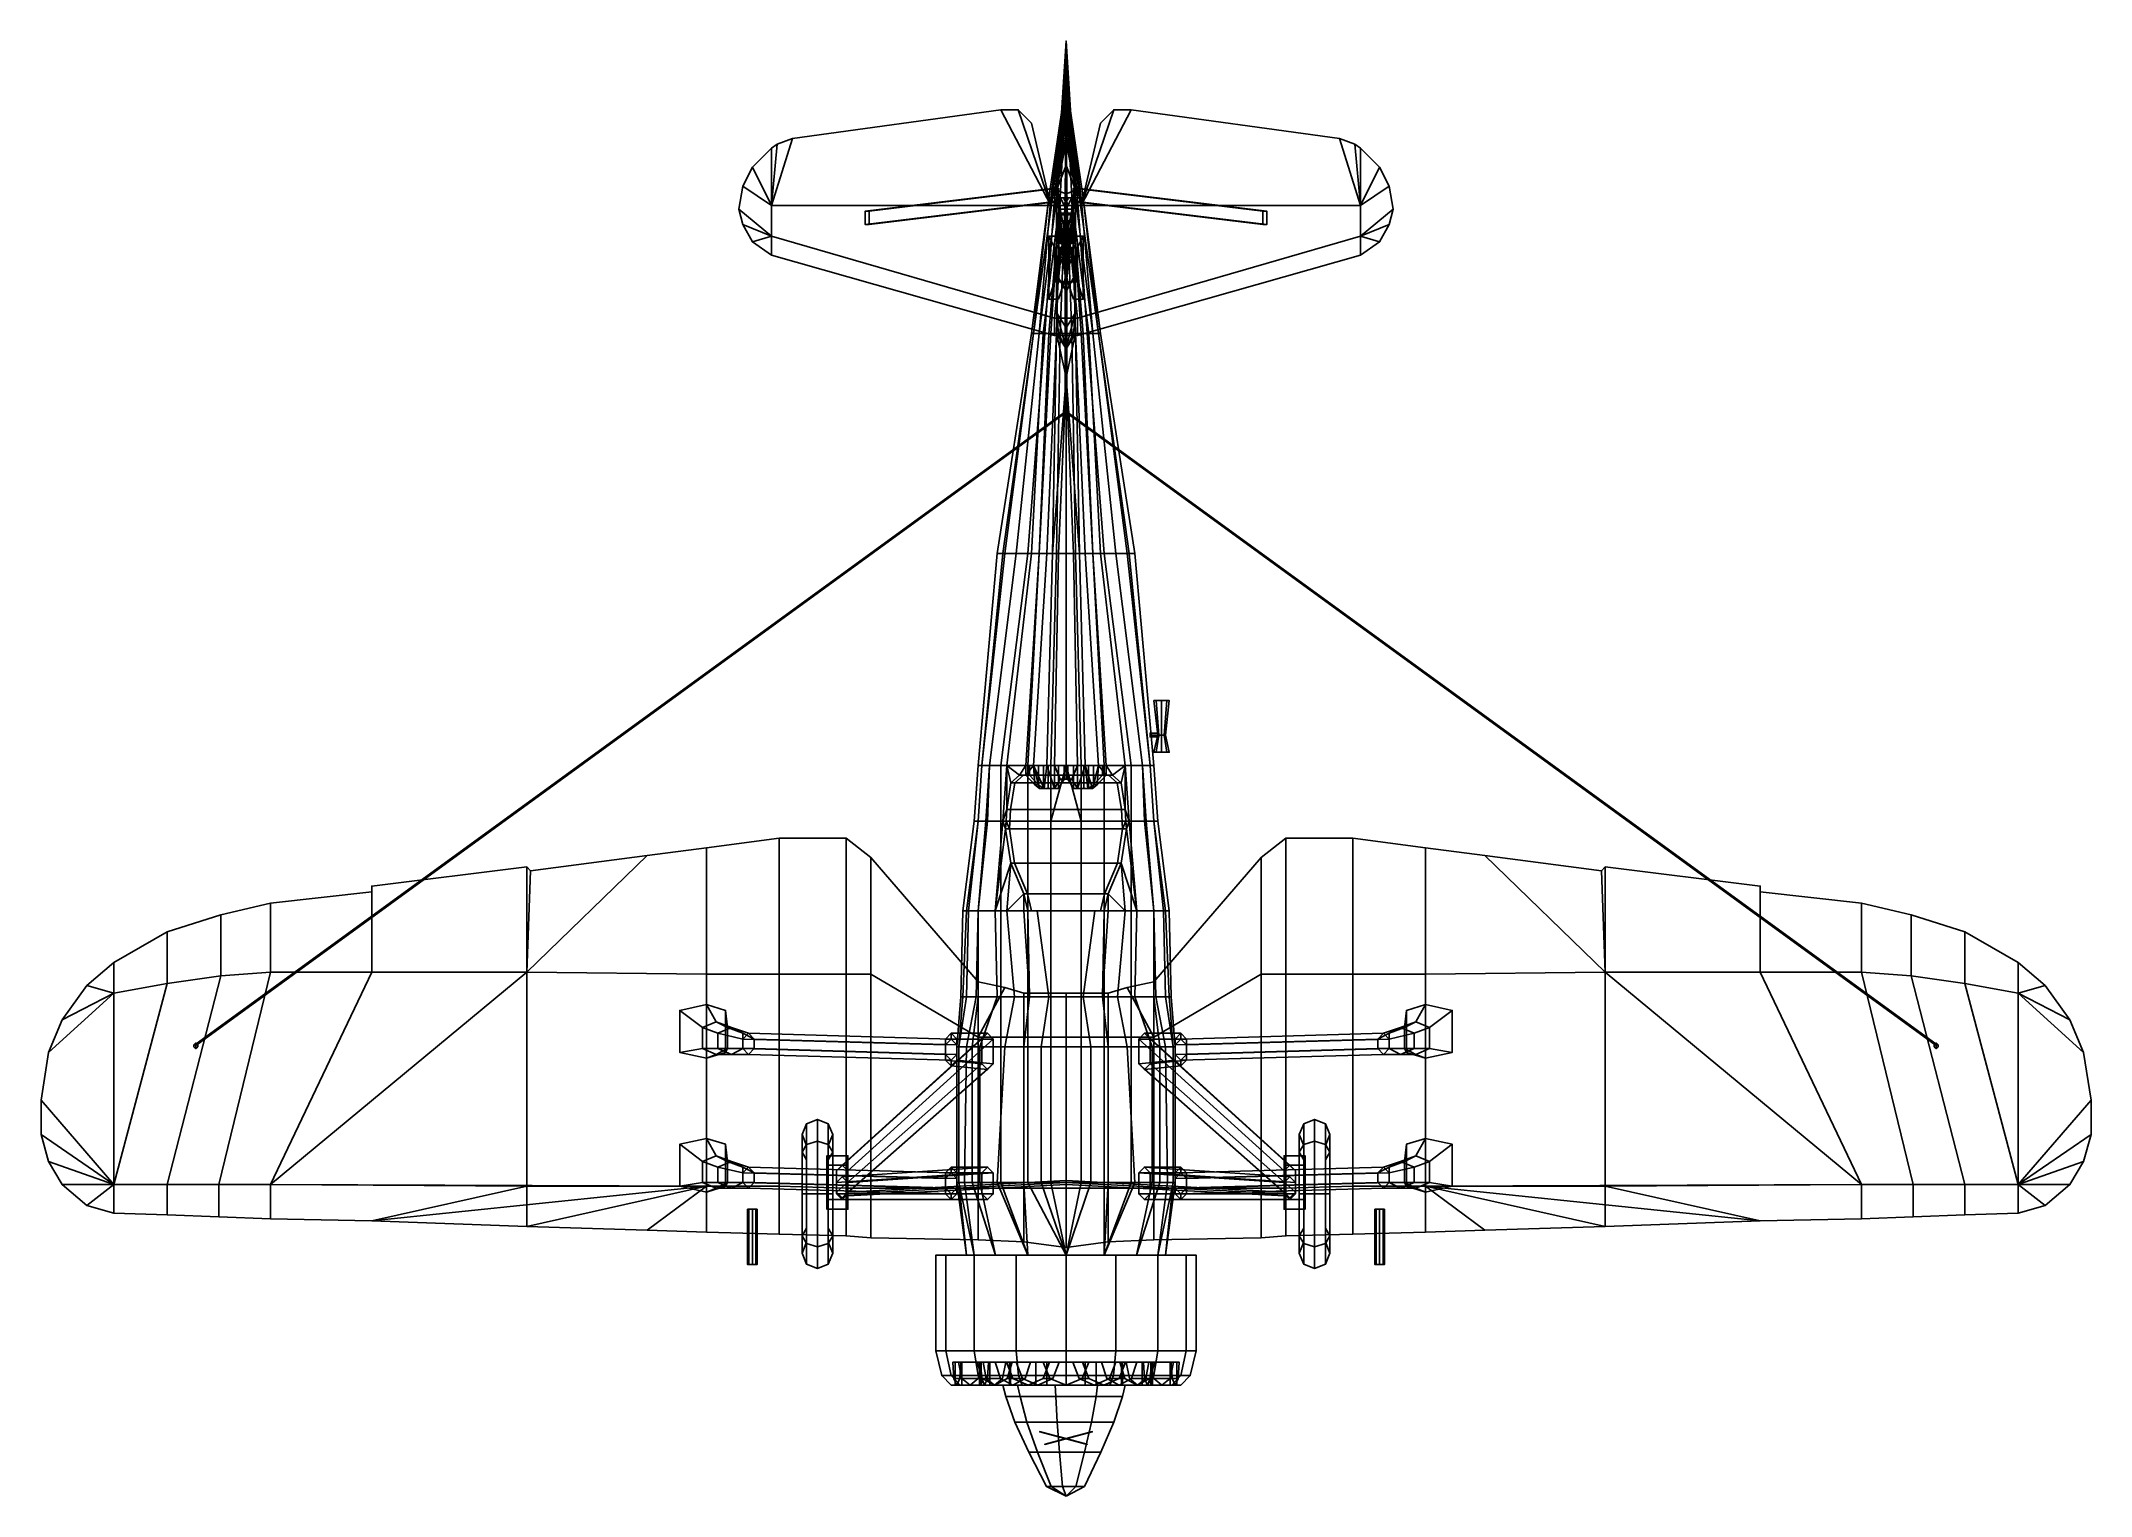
# Model space of a CAD drawing. Header units: millimetres. Extents: x -5.4 to 5.4, y -3.8 to 20.5.
# Drawn here: x -5.36 to 5.36, y -3.8 to 3.81 of the extents above.
import ezdxf

# ---------------------------------------------------------------- set-up
doc = ezdxf.new("R2010")
doc.units = ezdxf.units.MM
for name, color, linetype in [('cab_internals', 3, 'Continuous'), ('propeller', 1, 'Continuous'), ('w2', 1, 'Continuous'), ('wing', 5, 'Continuous')]:
    doc.layers.add(name, color=color, linetype=linetype)

msp = doc.modelspace()

# ---------------------------------------------------------------- linework, layer by layer
for points in [[(-0.05, 3.03, 0.86), (0, 3.79, 0.61), (0, 3.81, 0.51), (-0.05, 3.03, 0.86)], [(-0.05, 3.03, 0.86), (0, 3.81, 0.51), (0, 3.81, 0.43), (-0.05, 3.03, 0.86)], [(-0.05, 3.03, 0.86), (0, 3.81, 0.43), (0, 3.76, 0.29), (-0.05, 3.03, 0.86)], [(-0.05, 3.03, 0.86), (0, 3.76, 0.68), (0, 3.79, 0.61), (-0.05, 3.03, 0.86)], [(-0.05, 3.03, 0.86), (0, 3.71, 0.86), (0, 3.78, 0.71), (-0.05, 3.03, 0.86)], [(-0.05, 3.03, 0.86), (0, 3.78, 0.71), (0, 3.78, 0.69), (-0.05, 3.03, 0.86)], [(-0.05, 3.03, 0.86), (0, 3.78, 0.69), (0, 3.76, 0.68), (-0.05, 3.03, 0.86)], [(-0.05, 3.03, 0.86), (0, 3.76, 0.29), (0, 3.6, 0.16), (-0.05, 3.03, 0.86)], [(0, 3.79, 0.61), (0.05, 3.03, 0.86), (0.05, 3.03, 0.86), (0, 3.81, 0.51)], [(0, 3.81, 0.51), (0.05, 3.03, 0.86), (0.05, 3.03, 0.86), (0, 3.81, 0.43)], [(0, 3.81, 0.43), (0.05, 3.03, 0.86), (0.05, 3.03, 0.86), (0, 3.76, 0.29)], [(0, 3.76, 0.68), (0.05, 3.03, 0.86), (0.05, 3.03, 0.86), (0, 3.79, 0.61)], [(0, 3.71, 0.86), (0.05, 3.03, 0.86), (0.05, 3.03, 0.86), (0, 3.78, 0.71)], [(0, 3.78, 0.71), (0.05, 3.03, 0.86), (0.05, 3.03, 0.86), (0, 3.78, 0.69)], [(0, 3.78, 0.69), (0.05, 3.03, 0.86), (0.05, 3.03, 0.86), (0, 3.76, 0.68)], [(0, 3.76, 0.29), (0.05, 3.03, 0.86), (0.05, 3.03, 0.86), (0, 3.6, 0.16)], [(-0.05, 3.03, 1.49), (0, 3.44, 1.49), (0, 3.71, 0.86), (-0.05, 3.03, 0.86)], [(0, 3.44, 1.49), (0.05, 3.03, 1.49), (0.05, 3.03, 0.86), (0, 3.71, 0.86)], [(-0.07, 2.99, 0.45), (0, 3.6, 0.16), (-0.09, 2.99, 0.35), (-0.07, 2.99, 0.45)], [(-0.09, 2.99, 0.35), (0, 3.6, 0.16), (-0.09, 2.99, 0.22), (-0.09, 2.99, 0.35)], [(-0.09, 2.99, 0.22), (0, 3.6, 0.16), (-0.08, 2.99, 0.13), (-0.09, 2.99, 0.22)], [(-0.09, 2.99, 0.22), (0, 3.6, 0.16), (-0.08, 2.99, 0.13), (-0.09, 2.99, 0.22)], [(-0.08, 2.99, 0.13), (0, 3.6, 0.16), (-0.06, 2.99, 0.07), (-0.08, 2.99, 0.13)], [(-0.05, 2.99, 0.52), (0, 3.6, 0.16), (-0.07, 2.99, 0.45), (-0.05, 2.99, 0.52)], [(-0.06, 2.99, 0.07), (0, 3.6, 0.16), (-0.005, 2.99), (-0.06, 2.99, 0.07)], [(-0.05, 3.03, 0.86), (0, 3.6, 0.16), (-0.03, 2.99, 0.57), (-0.05, 3.03, 0.86)], [(-0.03, 2.99, 0.57), (0, 3.6, 0.16), (-0.05, 2.99, 0.52), (-0.03, 2.99, 0.57)], [(0, 3.6, 0.16), (0.005, 2.99), (0.005, 2.99), (-0.005, 2.99)], [(0, 3.6, 0.16), (0.05, 3.03, 0.86), (0.05, 3.03, 0.86), (0.03, 2.99, 0.57)], [(0, 3.6, 0.16), (0.03, 2.99, 0.57), (0.03, 2.99, 0.57), (0.05, 2.99, 0.52)], [(0, 3.6, 0.16), (0.05, 2.99, 0.52), (0.05, 2.99, 0.52), (0.07, 2.99, 0.45)], [(0, 3.6, 0.16), (0.07, 2.99, 0.45), (0.07, 2.99, 0.45), (0.09, 2.99, 0.35)], [(0, 3.6, 0.16), (0.09, 2.99, 0.35), (0.09, 2.99, 0.35), (0.09, 2.99, 0.22)], [(0, 3.6, 0.16), (0.09, 2.99, 0.22), (0.09, 2.99, 0.22), (0.08, 2.99, 0.13)], [(0, 3.6, 0.16), (0.08, 2.99, 0.13), (0.08, 2.99, 0.13), (0.06, 2.99, 0.07)], [(0, 3.6, 0.16), (0.06, 2.99, 0.07), (0.06, 2.99, 0.07), (0.03, 2.99, 0.03)], [(0, 3.6, 0.16), (0.03, 2.99, 0.03), (0.03, 2.99, 0.03), (0.005, 2.99)], [(0, 3.44, 1.49), (-0.05, 3.03, 1.49), (0, 3.39, 1.57)], [(0.05, 3.03, 1.49), (0, 3.44, 1.49), (0, 3.39, 1.57)], [(0, 3.39, 1.57), (-0.05, 3.03, 1.49), (0, 3.32, 1.67)], [(0.05, 3.03, 1.49), (0, 3.39, 1.57), (0, 3.32, 1.67)], [(0, 3.32, 1.67), (-0.05, 3.03, 1.49), (0, 3.28, 1.72)], [(0, 3.28, 1.72), (-0.05, 3.03, 1.49), (0, 3.16, 1.8)], [(0.05, 3.03, 1.49), (0, 3.32, 1.67), (0, 3.28, 1.72)], [(0.05, 3.03, 1.49), (0, 3.28, 1.72), (0, 3.16, 1.8)], [(0, 3.16, 1.8), (-0.05, 3.03, 1.49), (0, 3.01, 1.84)], [(0.05, 3.03, 1.49), (0, 3.16, 1.8), (0, 3.01, 1.84)], [(0, 2.53, 1.57), (-0.05, 3.03, 1.49), (-0.05, 2.59, 1.49), (0, 2.5, 1.49)], [(0, 2.6, 1.67), (-0.05, 3.03, 1.49), (0, 2.53, 1.57)], [(0, 2.66, 1.72), (-0.05, 3.03, 1.49), (0, 2.6, 1.67)], [(0, 2.77, 1.8), (-0.05, 3.03, 1.49), (0, 2.66, 1.72)], [(0, 2.93, 1.84), (-0.05, 3.03, 1.49), (0, 2.77, 1.8)], [(0, 3.01, 1.84), (-0.05, 3.03, 1.49), (0, 2.93, 1.84)], [(-0.05, 2.59, 1.49), (-0.05, 3.03, 1.49), (-0.05, 3.03, 0.86), (-0.05, 2.39, 0.86)], [(0.05, 3.03, 1.49), (0, 2.53, 1.57), (0, 2.5, 1.49), (0.05, 2.59, 1.49)], [(0.05, 3.03, 1.49), (0, 2.6, 1.67), (0, 2.53, 1.57)], [(0.05, 3.03, 1.49), (0, 2.66, 1.72), (0, 2.6, 1.67)], [(0.05, 3.03, 1.49), (0, 2.77, 1.8), (0, 2.66, 1.72)], [(0.05, 3.03, 1.49), (0, 2.93, 1.84), (0, 2.77, 1.8)], [(0.05, 3.03, 1.49), (0, 3.01, 1.84), (0, 2.93, 1.84)], [(0.05, 3.03, 0.86), (0.05, 2.39, 0.86), (0.03, 2.99, 0.57)], [(0.05, 3.03, 1.49), (0.05, 2.59, 1.49), (0.05, 2.39, 0.86), (0.05, 3.03, 0.86)], [(-0.18, 2.28, 0.32), (-0.17, 2.28, 0.41), (-0.07, 2.99, 0.45), (-0.09, 2.99, 0.35)], [(-0.18, 2.28, 0.15), (-0.18, 2.28, 0.32), (-0.09, 2.99, 0.35), (-0.09, 2.99, 0.22)], [(-0.17, 2.28, 0.09), (-0.18, 2.28, 0.15), (-0.09, 2.99, 0.22)], [(-0.14, 2.28), (-0.17, 2.28, 0.09), (-0.09, 2.99, 0.22), (-0.08, 2.99, 0.13)], [(-0.17, 2.28, 0.41), (-0.14, 2.28, 0.48), (-0.05, 2.99, 0.52), (-0.07, 2.99, 0.45)], [(-0.11, 2.28, -0.05), (-0.14, 2.28), (-0.08, 2.99, 0.13), (-0.06, 2.99, 0.07)], [(-0.14, 2.28, 0.48), (-0.12, 2.28, 0.53), (-0.03, 2.99, 0.57), (-0.05, 2.99, 0.52)], [(-0.12, 2.28, 0.53), (-0.09, 2.28, 0.58), (-0.03, 2.99, 0.57)], [(-0.08, 2.28, -0.09), (-0.11, 2.28, -0.05), (-0.06, 2.99, 0.07), (-0.03, 2.99, 0.03)], [(-0.03, 2.28, -0.12), (-0.08, 2.28, -0.09), (-0.03, 2.99, 0.03), (-0.005, 2.99)], [(-0.05, 2.39, 0.86), (-0.03, 2.99, 0.57), (-0.05, 2.28, 0.62), (-0.04, 2.28, 0.74)], [(0, 2.28, -0.12), (-0.03, 2.28, -0.12), (-0.005, 2.99), (0, 2.99)], [(0.03, 2.95, 0.03), (0.03, 2.87, -0.28), (-0.03, 2.87, -0.28), (-0.03, 2.95, 0.03)], [(-0.03, 2.87, -0.28), (-0.03, 2.82, -0.28), (-0.03, 2.83, 0.01), (-0.03, 2.95, 0.03)], [(-0.03, 2.93, -0.3), (-0.03, 2.9, -0.31), (-0.03, 2.75, -0.28), (-0.03, 2.91, -0.28)], [(0.03, 2.91, -0.28), (0.03, 2.93, -0.3), (-0.03, 2.93, -0.3), (-0.03, 2.91, -0.28)], [(0.03, 2.93, -0.3), (0.03, 2.9, -0.31), (-0.03, 2.9, -0.31), (-0.03, 2.93, -0.3)], [(-0.03, 2.91, -0.28), (-0.03, 2.75, -0.28), (0.03, 2.75, -0.28), (0.03, 2.91, -0.28)], [(-0.03, 2.9, -0.31), (-0.03, 2.82, -0.31), (-0.03, 2.75, -0.28)], [(0.03, 2.9, -0.31), (0.03, 2.82, -0.31), (-0.03, 2.82, -0.31), (-0.03, 2.9, -0.31)], [(0, 3, 1.82), (-0.01, 2.99, 1.77), (-0.01, 2.99, 2.01), (0, 3, 2.01)], [(0, 2.97, 2.01), (0, 3, 2.01), (-0.01, 2.99, 2.01), (-0.01, 2.98, 2.01)], [(-0.01, 2.99, 1.77), (-0.01, 2.98, 1.77), (-0.01, 2.98, 2.01), (-0.01, 2.99, 2.01)], [(-0.01, 2.98, 1.77), (0, 2.97, 1.82), (0, 2.97, 2.01), (-0.01, 2.98, 2.01)], [(0, 2.98, 1.995), (-0.005, 2.98, 1.99), (-0.005, 1.87, 1.76), (0, 1.87, 1.765)], [(-0.005, 2.98, 1.99), (0, 2.98, 1.985), (0, 1.87, 1.755), (-0.005, 1.87, 1.76)], [(0.01, 2.99, 1.77), (0, 3, 1.82), (0, 3, 2.01), (0.01, 2.99, 2.01)], [(0.01, 2.98, 2.01), (0.01, 2.99, 2.01), (0, 3, 2.01), (0, 2.97, 2.01)], [(0.03, 2.28, -0.12), (0, 2.28, -0.12), (0, 2.99), (0.005, 2.99)], [(0, 2.97, 1.82), (0.01, 2.98, 1.77), (0.01, 2.98, 2.01), (0, 2.97, 2.01)], [(0.005, 2.98, 1.99), (0, 2.98, 1.995), (0, 1.87, 1.765), (0.005, 1.87, 1.76)], [(0, 2.98, 1.985), (0.005, 2.98, 1.99), (0.005, 1.87, 1.76), (0, 1.87, 1.755)], [(0.08, 2.28, -0.09), (0.03, 2.28, -0.12), (0.005, 2.99), (0.03, 2.99, 0.03)], [(0.01, 2.98, 1.77), (0.01, 2.99, 1.77), (0.01, 2.99, 2.01), (0.01, 2.98, 2.01)], [(0.11, 2.28, -0.05), (0.08, 2.28, -0.09), (0.03, 2.99, 0.03), (0.06, 2.99, 0.07)], [(0.05, 2.28, 0.62), (0.09, 2.28, 0.58), (0.03, 2.99, 0.57)], [(0.09, 2.28, 0.58), (0.12, 2.28, 0.53), (0.03, 2.99, 0.57)], [(0.12, 2.28, 0.53), (0.14, 2.28, 0.48), (0.05, 2.99, 0.52), (0.03, 2.99, 0.57)], [(0.03, 2.99, 0.57), (0.05, 2.39, 0.86), (0.04, 2.28, 0.74), (0.05, 2.28, 0.62)], [(0.03, 2.83, 0.01), (0.03, 2.82, -0.28), (0.03, 2.87, -0.28), (0.03, 2.95, 0.03)], [(0.03, 2.75, -0.28), (0.03, 2.9, -0.31), (0.03, 2.93, -0.3), (0.03, 2.91, -0.28)], [(0.03, 2.75, -0.28), (0.03, 2.82, -0.31), (0.03, 2.9, -0.31), (0.03, 2.75, -0.28)], [(0.14, 2.28, 0.48), (0.17, 2.28, 0.41), (0.07, 2.99, 0.45), (0.05, 2.99, 0.52)], [(0.14, 2.28), (0.11, 2.28, -0.05), (0.06, 2.99, 0.07), (0.08, 2.99, 0.13)], [(0.17, 2.28, 0.41), (0.18, 2.28, 0.32), (0.09, 2.99, 0.35), (0.07, 2.99, 0.45)], [(0.17, 2.28, 0.09), (0.14, 2.28), (0.08, 2.99, 0.13), (0.09, 2.99, 0.22)], [(0.18, 2.28, 0.32), (0.18, 2.28, 0.15), (0.09, 2.99, 0.22), (0.09, 2.99, 0.35)], [(0.18, 2.28, 0.15), (0.17, 2.28, 0.09), (0.09, 2.99, 0.22)], [(-0.06, 2.73, -0.08), (-0.09, 2.79, 0.04), (-0.04, 2.79, 0.04), (-0.01, 2.73, -0.08)], [(-0.09, 2.46, 0.04), (-0.09, 2.79, 0.04), (-0.06, 2.73, -0.08), (-0.06, 2.55, -0.08)], [(-0.03, 2.83, 0.01), (-0.03, 2.82, -0.28), (0.03, 2.82, -0.28), (0.03, 2.83, 0.01)], [(-0.03, 2.75, -0.28), (-0.03, 2.82, -0.31), (0.03, 2.82, -0.31), (0.03, 2.75, -0.28)], [(-0.02, 2.73, -0.2), (-0.02, 2.82, -0.28), (-0.02, 2.78, -0.28), (-0.02, 2.69, -0.2)], [(0.02, 2.73, -0.2), (0.02, 2.82, -0.28), (-0.02, 2.82, -0.28), (-0.02, 2.73, -0.2)], [(0.01, 2.73, -0.08), (0.04, 2.79, 0.04), (0.09, 2.79, 0.04), (0.06, 2.73, -0.08)], [(0.02, 2.69, -0.2), (0.02, 2.78, -0.28), (0.02, 2.82, -0.28), (0.02, 2.73, -0.2)], [(0.09, 2.46, 0.04), (0.06, 2.55, -0.08), (0.06, 2.73, -0.08), (0.09, 2.79, 0.04)], [(-0.03, 2.73, -0.2), (-0.06, 2.73, -0.08), (-0.01, 2.73, -0.08), (0, 2.73, -0.12)], [(-0.06, 2.55, -0.08), (-0.06, 2.73, -0.08), (-0.03, 2.73, -0.2), (-0.03, 2.68, -0.2)], [(-0.06, 2.55, -0.08), (-0.03, 2.68, -0.2), (0, 2.593, -0.12), (-0.01, 2.55, -0.08)], [(-0.03, 2.68, -0.2), (-0.03, 2.73, -0.2), (0.03, 2.73, -0.2), (0.03, 2.68, -0.2)], [(-0.03, 2.73, -0.2), (0, 2.73, -0.12), (0, 2.73, -0.12), (0.03, 2.73, -0.2)], [(0, 2.593, -0.12), (-0.03, 2.68, -0.2), (0.03, 2.68, -0.2), (0, 2.593, -0.12)], [(-0.02, 2.69, -0.2), (-0.02, 2.78, -0.28), (0.02, 2.78, -0.28), (0.02, 2.69, -0.2)], [(0, 2.73, -0.12), (0.01, 2.73, -0.08), (0.06, 2.73, -0.08), (0.03, 2.73, -0.2)], [(0.01, 2.55, -0.08), (0, 2.593, -0.12), (0.03, 2.68, -0.2), (0.06, 2.55, -0.08)], [(0.06, 2.55, -0.08), (0.03, 2.68, -0.2), (0.03, 2.73, -0.2), (0.06, 2.73, -0.08)], [(0, 2.5, 1.49), (-0.05, 2.59, 1.49), (-0.05, 2.39, 0.86), (0, 2.31, 0.86)], [(0.05, 2.59, 1.49), (0, 2.5, 1.49), (0, 2.31, 0.86), (0.05, 2.39, 0.86)], [(-0.09, 2.46, 0.04), (-0.06, 2.55, -0.08), (-0.01, 2.55, -0.08), (-0.04, 2.46, 0.04)], [(0.04, 2.46, 0.04), (0.01, 2.55, -0.08), (0.06, 2.55, -0.08), (0.09, 2.46, 0.04)], [(0, 2.31, 0.86), (-0.05, 2.39, 0.86), (-0.02, 2.28, 0.78), (0, 2.28, 0.79)], [(-0.05, 2.39, 0.86), (-0.05, 2.39, 0.86), (-0.04, 2.28, 0.74), (-0.02, 2.28, 0.78)], [(0.05, 2.39, 0.86), (0, 2.31, 0.86), (0, 2.28, 0.79), (0.02, 2.28, 0.78)], [(0.05, 2.39, 0.86), (0.05, 2.39, 0.86), (0.02, 2.28, 0.78), (0.04, 2.28, 0.74)], [(-0.17, 2.28, 0.41), (-0.18, 2.28, 0.32), (-0.36, 1.13, 0.19), (-0.33, 1.13, 0.34)], [(-0.18, 2.28, 0.32), (-0.18, 2.28, 0.15), (-0.36, 1.13, 0.11), (-0.36, 1.13, 0.19)], [(-0.18, 2.28, 0.15), (-0.17, 2.28, 0.09), (-0.32, 1.13, -0.04), (-0.36, 1.13, 0.11)], [(-0.14, 2.28, 0.48), (-0.17, 2.28, 0.41), (-0.33, 1.13, 0.34), (-0.26, 1.13, 0.48)], [(-0.17, 2.28, 0.09), (-0.14, 2.28), (-0.26, 1.13, -0.14), (-0.32, 1.13, -0.04)], [(-0.14, 2.28), (-0.11, 2.28, -0.05), (-0.2, 1.13, -0.22), (-0.26, 1.13, -0.14)], [(-0.12, 2.28, 0.53), (-0.14, 2.28, 0.48), (-0.26, 1.13, 0.48), (-0.18, 1.13, 0.58)], [(-0.11, 2.28, -0.05), (-0.08, 2.28, -0.09), (-0.14, 1.13, -0.27), (-0.2, 1.13, -0.22)], [(-0.09, 2.28, 0.58), (-0.12, 2.28, 0.53), (-0.18, 1.13, 0.58), (-0.14, 1.13, 0.62)], [(-0.08, 2.28, -0.09), (-0.03, 2.28, -0.12), (-0.05, 1.13, -0.3), (-0.14, 1.13, -0.27)], [(-0.05, 2.28, 0.62), (-0.09, 2.28, 0.58), (-0.14, 1.13, 0.62), (-0.1, 1.13, 0.66)], [(-0.05, 2.28, 0.62), (-0.05, 2.28, 0.62), (-0.07, 1.13, 0.73), (0, 2.05, 0.65)], [(-0.03, 2.28, -0.12), (0, 2.28, -0.12), (0, 1.13, -0.31), (-0.05, 1.13, -0.3)], [(-0.05, 2.28, 0.62), (-0.05, 2.28, 0.62), (0, 2.05, 0.65), (0, 2.2, 0.69)], [(-0.05, 2.28, 0.62), (-0.05, 2.28, 0.62), (0, 2.2, 0.69), (-0.04, 2.28, 0.74)], [(-0.04, 2.28, 0.74), (-0.04, 2.28, 0.74), (0, 2.2, 0.69), (-0.02, 2.28, 0.78)], [(-0.02, 2.28, 0.78), (-0.02, 2.28, 0.78), (0, 2.2, 0.69), (0, 2.28, 0.79)], [(0, 2.28, -0.12), (0.03, 2.28, -0.12), (0.05, 1.13, -0.3), (0, 1.13, -0.31)], [(0.05, 2.28, 0.62), (0.05, 2.28, 0.62), (0, 2.05, 0.65), (0.07, 1.13, 0.73)], [(0, 2.28, 0.79), (0, 2.28, 0.79), (0, 2.2, 0.69), (0.02, 2.28, 0.78)], [(0.02, 2.28, 0.78), (0.02, 2.28, 0.78), (0, 2.2, 0.69), (0.04, 2.28, 0.74)], [(0.04, 2.28, 0.74), (0.04, 2.28, 0.74), (0, 2.2, 0.69), (0.05, 2.28, 0.62)], [(0, 2.2, 0.69), (0, 2.2, 0.69), (0, 2.05, 0.65), (0.05, 2.28, 0.62)], [(0.03, 2.28, -0.12), (0.08, 2.28, -0.09), (0.14, 1.13, -0.27), (0.05, 1.13, -0.3)], [(0.09, 2.28, 0.58), (0.05, 2.28, 0.62), (0.1, 1.13, 0.66), (0.14, 1.13, 0.62)], [(0.08, 2.28, -0.09), (0.11, 2.28, -0.05), (0.2, 1.13, -0.22), (0.14, 1.13, -0.27)], [(0.12, 2.28, 0.53), (0.09, 2.28, 0.58), (0.14, 1.13, 0.62), (0.18, 1.13, 0.58)], [(0.11, 2.28, -0.05), (0.14, 2.28), (0.26, 1.13, -0.14), (0.2, 1.13, -0.22)], [(0.14, 2.28, 0.48), (0.12, 2.28, 0.53), (0.18, 1.13, 0.58), (0.26, 1.13, 0.48)], [(0.14, 2.28), (0.17, 2.28, 0.09), (0.32, 1.13, -0.04), (0.26, 1.13, -0.14)], [(0.17, 2.28, 0.41), (0.14, 2.28, 0.48), (0.26, 1.13, 0.48), (0.33, 1.13, 0.34)], [(0.18, 2.28, 0.32), (0.17, 2.28, 0.41), (0.33, 1.13, 0.34), (0.36, 1.13, 0.19)], [(0.17, 2.28, 0.09), (0.18, 2.28, 0.15), (0.36, 1.13, 0.11), (0.32, 1.13, -0.04)], [(0.18, 2.28, 0.15), (0.18, 2.28, 0.32), (0.36, 1.13, 0.19), (0.36, 1.13, 0.11)], [(0, 2.05, 0.65), (0, 2.05, 0.65), (-0.07, 1.13, 0.73), (-0.04, 1.13, 0.75)], [(0, 2.05, 0.65), (0, 2.05, 0.65), (-0.04, 1.13, 0.75), (0, 1.13, 0.76)], [(0, 2.05, 0.65), (0, 2.05, 0.65), (0, 1.13, 0.76), (0.04, 1.13, 0.75)], [(0, 2.05, 0.65), (0, 2.05, 0.65), (0.04, 1.13, 0.75), (0.07, 1.13, 0.73)], [(-0.46, 0.02, 0.14), (-0.44, 0.02, 0.25), (-0.33, 1.13, 0.34), (-0.36, 1.13, 0.19)], [(-0.46, 0.02, 0.05), (-0.46, 0.02, 0.14), (-0.36, 1.13, 0.19), (-0.36, 1.13, 0.11)], [(-0.44, 0.02, -0.07), (-0.46, 0.02, 0.05), (-0.36, 1.13, 0.11), (-0.32, 1.13, -0.04)], [(-0.44, 0.02, 0.25), (-0.4, 0.02, 0.38), (-0.26, 1.13, 0.48), (-0.33, 1.13, 0.34)], [(-0.4, 0.02, -0.17), (-0.44, 0.02, -0.07), (-0.32, 1.13, -0.04), (-0.26, 1.13, -0.14)], [(-0.4, 0.02, 0.38), (-0.31, 0.02, 0.51), (-0.18, 1.13, 0.58), (-0.26, 1.13, 0.48)], [(-0.34, 0.02, -0.27), (-0.4, 0.02, -0.17), (-0.26, 1.13, -0.14), (-0.2, 1.13, -0.22)], [(-0.2, 0.02, -0.39), (-0.34, 0.02, -0.27), (-0.2, 1.13, -0.22), (-0.14, 1.13, -0.27)], [(-0.31, 0.02, 0.51), (-0.21, 0.02, 0.6), (-0.14, 1.13, 0.62), (-0.18, 1.13, 0.58)], [(-0.21, 0.02, 0.6), (-0.17, 0.02, 0.64), (-0.1, 1.13, 0.66), (-0.14, 1.13, 0.62)], [(-0.08, 0.02, -0.43), (-0.2, 0.02, -0.39), (-0.14, 1.13, -0.27), (-0.05, 1.13, -0.3)], [(-0.17, 0.02, 0.64), (-0.1, 0.02, 0.84), (-0.07, 1.13, 0.73), (-0.1, 1.13, 0.66)], [(-0.1, 0.02, 0.84), (-0.06, 0.02, 0.89), (-0.04, 1.13, 0.75), (-0.07, 1.13, 0.73)], [(0, 0.02, -0.44), (-0.08, 0.02, -0.43), (-0.05, 1.13, -0.3), (0, 1.13, -0.31)], [(-0.06, 0.02, 0.89), (0, 0.02, 0.91), (0, 1.13, 0.76), (-0.04, 1.13, 0.75)], [(0, 0.02, 0.91), (0.06, 0.02, 0.89), (0.04, 1.13, 0.75), (0, 1.13, 0.76)], [(0.08, 0.02, -0.43), (0, 0.02, -0.44), (0, 1.13, -0.31), (0.05, 1.13, -0.3)], [(0.06, 0.02, 0.89), (0.1, 0.02, 0.84), (0.07, 1.13, 0.73), (0.04, 1.13, 0.75)], [(0.2, 0.02, -0.39), (0.08, 0.02, -0.43), (0.05, 1.13, -0.3), (0.14, 1.13, -0.27)], [(0.1, 0.02, 0.84), (0.17, 0.02, 0.64), (0.1, 1.13, 0.66), (0.07, 1.13, 0.73)], [(0.17, 0.02, 0.64), (0.21, 0.02, 0.6), (0.14, 1.13, 0.62), (0.1, 1.13, 0.66)], [(0.34, 0.02, -0.27), (0.2, 0.02, -0.39), (0.14, 1.13, -0.27), (0.2, 1.13, -0.22)], [(0.21, 0.02, 0.6), (0.31, 0.02, 0.51), (0.18, 1.13, 0.58), (0.14, 1.13, 0.62)], [(0.31, 0.02, 0.51), (0.4, 0.02, 0.38), (0.26, 1.13, 0.48), (0.18, 1.13, 0.58)], [(0.4, 0.02, -0.17), (0.34, 0.02, -0.27), (0.2, 1.13, -0.22), (0.26, 1.13, -0.14)], [(0.44, 0.02, -0.07), (0.4, 0.02, -0.17), (0.26, 1.13, -0.14), (0.32, 1.13, -0.04)], [(0.4, 0.02, 0.38), (0.44, 0.02, 0.25), (0.33, 1.13, 0.34), (0.26, 1.13, 0.48)], [(0.46, 0.02, 0.05), (0.44, 0.02, -0.07), (0.32, 1.13, -0.04), (0.36, 1.13, 0.11)], [(0.44, 0.02, 0.25), (0.46, 0.02, 0.14), (0.36, 1.13, 0.19), (0.33, 1.13, 0.34)], [(0.46, 0.02, 0.14), (0.46, 0.02, 0.05), (0.36, 1.13, 0.11), (0.36, 1.13, 0.19)], [(0.46, 0.36, -0.11), (0.472, 0.36, -0.138), (0.486, 0.18, -0.124), (0.48, 0.18, -0.11)], [(0.472, 0.36, -0.082), (0.46, 0.36, -0.11), (0.48, 0.18, -0.11), (0.486, 0.18, -0.096)], [(0.46, 0.36, -0.11), (0.528, 0.36, -0.082), (0.54, 0.36, -0.11), (0.472, 0.36, -0.138)], [(0.472, 0.36, -0.082), (0.5, 0.36, -0.07), (0.528, 0.36, -0.082), (0.46, 0.36, -0.11)], [(0.472, 0.36, -0.138), (0.5, 0.36, -0.15), (0.5, 0.18, -0.13), (0.486, 0.18, -0.124)], [(0.5, 0.36, -0.07), (0.472, 0.36, -0.082), (0.486, 0.18, -0.096), (0.5, 0.18, -0.09)], [(0.472, 0.36, -0.138), (0.54, 0.36, -0.11), (0.528, 0.36, -0.138), (0.5, 0.36, -0.15)], [(0.5, 0.36, -0.15), (0.528, 0.36, -0.138), (0.514, 0.18, -0.124), (0.5, 0.18, -0.13)], [(0.528, 0.36, -0.082), (0.5, 0.36, -0.07), (0.5, 0.18, -0.09), (0.514, 0.18, -0.096)], [(0.528, 0.36, -0.138), (0.54, 0.36, -0.11), (0.52, 0.18, -0.11), (0.514, 0.18, -0.124)], [(0.54, 0.36, -0.11), (0.528, 0.36, -0.082), (0.514, 0.18, -0.096), (0.52, 0.18, -0.11)], [(0.44, 0.18, -0.12), (0.44, 0.19, -0.11), (0.48, 0.19, -0.11), (0.49, 0.18, -0.12)], [(0.44, 0.19, -0.11), (0.44, 0.18, -0.1), (0.49, 0.18, -0.1), (0.48, 0.19, -0.11)], [(0.44, 0.17, -0.11), (0.44, 0.18, -0.12), (0.49, 0.18, -0.12), (0.48, 0.17, -0.11)], [(0.44, 0.18, -0.1), (0.44, 0.17, -0.11), (0.48, 0.17, -0.11), (0.49, 0.18, -0.1)], [(0.46, 0.09, -0.11), (0.472, 0.09, -0.082), (0.486, 0.18, -0.096), (0.48, 0.18, -0.11)], [(0.472, 0.09, -0.138), (0.46, 0.09, -0.11), (0.48, 0.18, -0.11), (0.486, 0.18, -0.124)], [(0.472, 0.09, -0.082), (0.5, 0.09, -0.07), (0.5, 0.18, -0.09), (0.486, 0.18, -0.096)], [(0.5, 0.09, -0.15), (0.472, 0.09, -0.138), (0.486, 0.18, -0.124), (0.5, 0.18, -0.13)], [(0.5, 0.09, -0.07), (0.528, 0.09, -0.082), (0.514, 0.18, -0.096), (0.5, 0.18, -0.09)], [(0.528, 0.09, -0.138), (0.5, 0.09, -0.15), (0.5, 0.18, -0.13), (0.514, 0.18, -0.124)], [(0.528, 0.09, -0.082), (0.54, 0.09, -0.11), (0.52, 0.18, -0.11), (0.514, 0.18, -0.096)], [(0.54, 0.09, -0.11), (0.528, 0.09, -0.138), (0.514, 0.18, -0.124), (0.52, 0.18, -0.11)], [(-0.44, 0.02, 0.25), (-0.46, 0.02, 0.14), (-0.48, -0.27, 0.09), (-0.46, -0.27, 0.2)], [(-0.46, 0.02, 0.14), (-0.46, 0.02, 0.05), (-0.48, -0.27, -0.01), (-0.48, -0.27, 0.09)], [(-0.46, 0.02, 0.05), (-0.44, 0.02, -0.07), (-0.46, -0.27, -0.12), (-0.48, -0.27, -0.01)], [(-0.4, 0.02, 0.38), (-0.44, 0.02, 0.25), (-0.46, -0.27, 0.2), (-0.42, -0.27, 0.33)], [(-0.44, 0.02, -0.07), (-0.4, 0.02, -0.17), (-0.41, -0.27, -0.23), (-0.46, -0.27, -0.12)], [(-0.31, 0.02, 0.51), (-0.4, 0.02, 0.38), (-0.42, -0.27, 0.33), (-0.33, -0.27, 0.47)], [(-0.4, 0.02, -0.17), (-0.34, 0.02, -0.27), (-0.34, -0.27, -0.32), (-0.41, -0.27, -0.23)], [(-0.34, 0.02, -0.27), (-0.2, 0.02, -0.39), (-0.2, -0.27, -0.42), (-0.34, -0.27, -0.32)], [(-0.33, -0.27, 0.47), (-0.31, -0.21, 0.49), (-0.31, 0.02, 0.51)], [(-0.31, -0.21, 0.49), (-0.288, -0.07, 0.53), (-0.31, 0.02, 0.51)], [(-0.288, -0.07, 0.53), (-0.243, -0.03, 0.57), (-0.31, 0.02, 0.51)], [(-0.243, -0.03, 0.57), (-0.21, 0.02, 0.6), (-0.31, 0.02, 0.51)], [(-0.21, -0.03, 0.6), (-0.21, 0.02, 0.6), (-0.243, -0.03, 0.57)], [(-0.163, -0.08, 0.66), (-0.17, 0.02, 0.64), (-0.21, -0.03, 0.6)], [(-0.17, 0.02, 0.64), (-0.21, 0.02, 0.6), (-0.21, -0.03, 0.6)], [(-0.2, 0.02, -0.39), (-0.08, 0.02, -0.43), (-0.08, -0.27, -0.46), (-0.2, -0.27, -0.42)], [(-0.138, -0.1, 0.73), (-0.17, 0.02, 0.64), (-0.163, -0.08, 0.66)], [(-0.114, -0.1, 0.8), (-0.17, 0.02, 0.64), (-0.138, -0.1, 0.73)], [(-0.1, 0.02, 0.84), (-0.17, 0.02, 0.64), (-0.114, -0.1, 0.8)], [(-0.1, 0.02, 0.84), (-0.114, -0.1, 0.8), (-0.06, -0.1, 0.89)], [(-0.06, 0.02, 0.89), (-0.1, 0.02, 0.84), (-0.06, -0.1, 0.89)], [(-0.08, 0.02, -0.43), (0, 0.02, -0.44), (-0.08, -0.27, -0.46)], [(-0.08, -0.27, -0.46), (0, 0.02, -0.44), (0.08, -0.27, -0.46)], [(-0.03, -0.05, 0.9), (0, -0.05, 0.91), (0, 0.02, 0.91), (-0.06, 0.02, 0.89)], [(-0.03, -0.05, 0.9), (-0.06, 0.02, 0.89), (-0.06, -0.1, 0.89)], [(0, 0.02, -0.44), (0.08, 0.02, -0.43), (0.08, -0.27, -0.46)], [(0, -0.05, 0.91), (0.03, -0.05, 0.9), (0.06, 0.02, 0.89), (0, 0.02, 0.91)], [(0.06, -0.1, 0.89), (0.06, 0.02, 0.89), (0.03, -0.05, 0.9)], [(0.06, -0.1, 0.89), (0.114, -0.1, 0.8), (0.1, 0.02, 0.84)], [(0.06, -0.1, 0.89), (0.1, 0.02, 0.84), (0.06, 0.02, 0.89)], [(0.08, 0.02, -0.43), (0.2, 0.02, -0.39), (0.2, -0.27, -0.42), (0.08, -0.27, -0.46)], [(0.138, -0.1, 0.73), (0.17, 0.02, 0.64), (0.1, 0.02, 0.84)], [(0.114, -0.1, 0.8), (0.138, -0.1, 0.73), (0.1, 0.02, 0.84)], [(0.163, -0.08, 0.66), (0.17, 0.02, 0.64), (0.138, -0.1, 0.73)], [(0.21, -0.03, 0.6), (0.17, 0.02, 0.64), (0.163, -0.08, 0.66)], [(0.21, 0.02, 0.6), (0.17, 0.02, 0.64), (0.21, -0.03, 0.6)], [(0.2, 0.02, -0.39), (0.34, 0.02, -0.27), (0.34, -0.27, -0.32), (0.2, -0.27, -0.42)], [(0.21, 0.02, 0.6), (0.243, -0.03, 0.57), (0.31, 0.02, 0.51)], [(0.21, 0.02, 0.6), (0.21, -0.03, 0.6), (0.243, -0.03, 0.57)], [(0.243, -0.03, 0.57), (0.288, -0.07, 0.53), (0.31, 0.02, 0.51)], [(0.288, -0.07, 0.53), (0.31, -0.21, 0.49), (0.31, 0.02, 0.51)], [(0.4, 0.02, 0.38), (0.31, 0.02, 0.51), (0.33, -0.27, 0.47), (0.42, -0.27, 0.33)], [(0.31, -0.21, 0.49), (0.33, -0.27, 0.47), (0.31, 0.02, 0.51)], [(0.34, 0.02, -0.27), (0.4, 0.02, -0.17), (0.41, -0.27, -0.23), (0.34, -0.27, -0.32)], [(0.44, 0.02, 0.25), (0.4, 0.02, 0.38), (0.42, -0.27, 0.33), (0.46, -0.27, 0.2)], [(0.4, 0.02, -0.17), (0.44, 0.02, -0.07), (0.46, -0.27, -0.12), (0.41, -0.27, -0.23)], [(0.46, 0.02, 0.14), (0.44, 0.02, 0.25), (0.46, -0.27, 0.2), (0.48, -0.27, 0.09)], [(0.44, 0.02, -0.07), (0.46, 0.02, 0.05), (0.48, -0.27, -0.01), (0.46, -0.27, -0.12)], [(0.54, 0.09, -0.11), (0.472, 0.09, -0.082), (0.46, 0.09, -0.11), (0.528, 0.09, -0.138)], [(0.528, 0.09, -0.138), (0.46, 0.09, -0.11), (0.472, 0.09, -0.138), (0.5, 0.09, -0.15)], [(0.46, 0.02, 0.05), (0.46, 0.02, 0.14), (0.48, -0.27, 0.09), (0.48, -0.27, -0.01)], [(0.528, 0.09, -0.082), (0.5, 0.09, -0.07), (0.472, 0.09, -0.082), (0.54, 0.09, -0.11)], [(-0.268, -0.07, 0.53), (-0.288, -0.07, 0.53), (-0.31, -0.21, 0.49), (-0.29, -0.21, 0.49)], [(-0.223, -0.03, 0.57), (-0.243, -0.03, 0.57), (-0.288, -0.07, 0.53), (-0.268, -0.07, 0.53)], [(-0.19, -0.03, 0.6), (-0.21, -0.03, 0.6), (-0.243, -0.03, 0.57), (-0.223, -0.03, 0.57)], [(-0.143, -0.08, 0.66), (-0.163, -0.08, 0.66), (-0.21, -0.03, 0.6), (-0.19, -0.03, 0.6)], [(-0.118, -0.1, 0.73), (-0.138, -0.1, 0.73), (-0.163, -0.08, 0.66), (-0.143, -0.08, 0.66)], [(-0.094, -0.1, 0.8), (-0.114, -0.1, 0.8), (-0.138, -0.1, 0.73), (-0.118, -0.1, 0.73)], [(-0.04, -0.1, 0.89), (-0.06, -0.1, 0.89), (-0.114, -0.1, 0.8), (-0.094, -0.1, 0.8)], [(-0.01, -0.05, 0.9), (-0.03, -0.05, 0.9), (-0.06, -0.1, 0.89), (-0.04, -0.1, 0.89)], [(0.03, -0.05, 0.9), (0.01, -0.05, 0.9), (0.04, -0.1, 0.89), (0.06, -0.1, 0.89)], [(0.06, -0.1, 0.89), (0.04, -0.1, 0.89), (0.094, -0.1, 0.8), (0.114, -0.1, 0.8)], [(0.114, -0.1, 0.8), (0.094, -0.1, 0.8), (0.118, -0.1, 0.73), (0.138, -0.1, 0.73)], [(0.138, -0.1, 0.73), (0.118, -0.1, 0.73), (0.143, -0.08, 0.66), (0.163, -0.08, 0.66)], [(0.163, -0.08, 0.66), (0.143, -0.08, 0.66), (0.19, -0.03, 0.6), (0.21, -0.03, 0.6)], [(0.21, -0.03, 0.6), (0.19, -0.03, 0.6), (0.223, -0.03, 0.57), (0.243, -0.03, 0.57)], [(0.243, -0.03, 0.57), (0.223, -0.03, 0.57), (0.268, -0.07, 0.53), (0.288, -0.07, 0.53)], [(0.288, -0.07, 0.53), (0.268, -0.07, 0.53), (0.29, -0.21, 0.49), (0.31, -0.21, 0.49)], [(-0.33, -0.27, 0.47), (-0.313, -0.27, 0.49), (-0.31, -0.21, 0.49)], [(-0.29, -0.21, 0.49), (-0.31, -0.21, 0.49), (-0.313, -0.27, 0.49), (-0.296, -0.31, 0.49)], [(0.31, -0.21, 0.49), (0.29, -0.21, 0.49), (0.296, -0.31, 0.49), (0.313, -0.27, 0.49)], [(0.313, -0.27, 0.49), (0.33, -0.27, 0.47), (0.31, -0.21, 0.49)], [(-0.52, -0.74, -0.1), (-0.54, -0.74, -0.01), (-0.48, -0.27, -0.01), (-0.46, -0.27, -0.12)], [(-0.54, -0.74, -0.01), (-0.54, -0.74, 0.06), (-0.48, -0.27, 0.09), (-0.48, -0.27, -0.01)], [(-0.54, -0.74, 0.06), (-0.51, -0.74, 0.2), (-0.46, -0.27, 0.2), (-0.48, -0.27, 0.09)], [(-0.46, -0.74, -0.26), (-0.52, -0.74, -0.1), (-0.46, -0.27, -0.12), (-0.41, -0.27, -0.23)], [(-0.51, -0.74, 0.2), (-0.46, -0.74, 0.33), (-0.42, -0.27, 0.33), (-0.46, -0.27, 0.2)], [(-0.34, -0.74, -0.39), (-0.46, -0.74, -0.26), (-0.41, -0.27, -0.23), (-0.34, -0.27, -0.32)], [(-0.46, -0.74, 0.33), (-0.37, -0.74, 0.47), (-0.33, -0.27, 0.47), (-0.42, -0.27, 0.33)], [(-0.33, -0.27, 0.47), (-0.37, -0.74, 0.47), (-0.316, -0.31, 0.49)], [(-0.316, -0.31, 0.49), (-0.37, -0.74, 0.47), (-0.289, -0.49, 0.54)], [(-0.2, -0.74, -0.47), (-0.34, -0.74, -0.39), (-0.34, -0.27, -0.32), (-0.2, -0.27, -0.42)], [(-0.33, -0.27, 0.47), (-0.316, -0.31, 0.49), (-0.313, -0.27, 0.49)], [(-0.316, -0.31, 0.49), (-0.296, -0.31, 0.49), (-0.313, -0.27, 0.49)], [(-0.296, -0.31, 0.49), (-0.316, -0.31, 0.49), (-0.289, -0.49, 0.54), (-0.269, -0.49, 0.54)], [(-0.08, -0.74, -0.5), (-0.2, -0.74, -0.47), (-0.2, -0.27, -0.42), (-0.08, -0.27, -0.46)], [(0.08, -0.74, -0.5), (-0.08, -0.74, -0.5), (-0.08, -0.27, -0.46), (0.08, -0.27, -0.46)], [(0.2, -0.74, -0.47), (0.08, -0.74, -0.5), (0.08, -0.27, -0.46), (0.2, -0.27, -0.42)], [(0.34, -0.74, -0.39), (0.2, -0.74, -0.47), (0.2, -0.27, -0.42), (0.34, -0.27, -0.32)], [(0.316, -0.31, 0.49), (0.296, -0.31, 0.49), (0.269, -0.49, 0.54), (0.289, -0.49, 0.54)], [(0.37, -0.74, 0.47), (0.316, -0.31, 0.49), (0.289, -0.49, 0.54)], [(0.316, -0.31, 0.49), (0.33, -0.27, 0.47), (0.313, -0.27, 0.49)], [(0.37, -0.74, 0.47), (0.33, -0.27, 0.47), (0.316, -0.31, 0.49)], [(0.37, -0.74, 0.47), (0.46, -0.74, 0.33), (0.42, -0.27, 0.33), (0.33, -0.27, 0.47)], [(0.46, -0.74, -0.26), (0.34, -0.74, -0.39), (0.34, -0.27, -0.32), (0.41, -0.27, -0.23)], [(0.52, -0.74, -0.1), (0.46, -0.74, -0.26), (0.41, -0.27, -0.23), (0.46, -0.27, -0.12)], [(0.46, -0.74, 0.33), (0.51, -0.74, 0.2), (0.46, -0.27, 0.2), (0.42, -0.27, 0.33)], [(0.54, -0.74, -0.01), (0.52, -0.74, -0.1), (0.46, -0.27, -0.12), (0.48, -0.27, -0.01)], [(0.51, -0.74, 0.2), (0.54, -0.74, 0.06), (0.48, -0.27, 0.09), (0.46, -0.27, 0.2)], [(0.54, -0.74, 0.06), (0.54, -0.74, -0.01), (0.48, -0.27, -0.01), (0.48, -0.27, 0.09)], [(-0.289, -0.49, 0.54), (-0.37, -0.74, 0.47), (-0.31, -0.74, 0.54)], [(-0.221, -0.65, 0.63), (-0.289, -0.49, 0.54), (-0.31, -0.74, 0.54)], [(-0.269, -0.49, 0.54), (-0.289, -0.49, 0.54), (-0.221, -0.65, 0.63), (-0.201, -0.65, 0.63)], [(0.289, -0.49, 0.54), (0.269, -0.49, 0.54), (0.201, -0.65, 0.63), (0.221, -0.65, 0.63)], [(0.31, -0.74, 0.54), (0.289, -0.49, 0.54), (0.221, -0.65, 0.63)], [(0.37, -0.74, 0.47), (0.289, -0.49, 0.54), (0.31, -0.74, 0.54)], [(-0.51, -0.74, 0.2), (-0.54, -0.74, 0.06), (-0.55, -1.19, 0.07), (-0.52, -1.19, 0.2)], [(-0.54, -0.74, 0.06), (-0.54, -0.74, -0.01), (-0.55, -1.19, -0.01), (-0.55, -1.19, 0.07)], [(-0.54, -0.74, -0.01), (-0.52, -0.74, -0.1), (-0.54, -1.19, -0.1), (-0.55, -1.19, -0.01)], [(-0.52, -0.74, -0.1), (-0.46, -0.74, -0.26), (-0.46, -1.19, -0.29), (-0.54, -1.19, -0.1)], [(-0.46, -0.74, 0.33), (-0.51, -0.74, 0.2), (-0.52, -1.19, 0.2), (-0.47, -1.19, 0.33)], [(-0.37, -0.74, 0.47), (-0.46, -0.74, 0.33), (-0.47, -1.19, 0.33), (-0.36, -1.19, 0.47)], [(-0.46, -0.74, -0.26), (-0.34, -0.74, -0.39), (-0.34, -1.19, -0.42), (-0.46, -1.19, -0.29)], [(-0.31, -0.74, 0.54), (-0.37, -0.74, 0.47), (-0.36, -1.19, 0.47), (-0.27, -1.19, 0.54)], [(-0.34, -0.74, -0.39), (-0.2, -0.74, -0.47), (-0.2, -1.19, -0.5), (-0.34, -1.19, -0.42)], [(-0.22, -0.74, 0.64), (-0.221, -0.65, 0.63), (-0.31, -0.74, 0.54)], [(-0.22, -0.74, 0.64), (-0.31, -0.74, 0.54), (-0.27, -1.19, 0.54), (-0.19, -1.19, 0.6)], [(-0.2, -0.74, 0.72), (-0.221, -0.65, 0.63), (-0.22, -0.74, 0.64)], [(-0.201, -0.65, 0.63), (-0.221, -0.65, 0.63), (-0.2, -0.74, 0.72), (-0.18, -0.74, 0.72)], [(-0.2, -0.74, 0.72), (-0.22, -0.74, 0.64), (-0.19, -1.19, 0.6)], [(-0.2, -0.74, -0.47), (-0.08, -0.74, -0.5), (-0.08, -1.19, -0.53), (-0.2, -1.19, -0.5)], [(-0.15, -0.74, 0.92), (-0.2, -0.74, 0.72), (-0.19, -1.19, 0.6), (-0.09, -1.19, 0.67)], [(0.2, -0.74, 0.72), (-0.2, -0.74, 0.72), (-0.19, -1.19, 0.6), (0.19, -1.19, 0.6)], [(0.15, -0.74, 0.92), (-0.15, -0.74, 0.92), (-0.09, -1.19, 0.67), (0.09, -1.19, 0.67)], [(-0.08, -0.74, -0.5), (0.08, -0.74, -0.5), (0.08, -1.19, -0.53), (-0.08, -1.19, -0.53)], [(0.08, -0.74, -0.5), (0.2, -0.74, -0.47), (0.2, -1.19, -0.5), (0.08, -1.19, -0.53)], [(0.2, -0.74, 0.72), (0.15, -0.74, 0.92), (0.09, -1.19, 0.67), (0.19, -1.19, 0.6)], [(0.221, -0.65, 0.63), (0.201, -0.65, 0.63), (0.18, -0.74, 0.72), (0.2, -0.74, 0.72)], [(0.31, -0.74, 0.54), (0.22, -0.74, 0.64), (0.19, -1.19, 0.6), (0.27, -1.19, 0.54)], [(0.22, -0.74, 0.64), (0.2, -0.74, 0.72), (0.19, -1.19, 0.6)], [(0.22, -0.74, 0.64), (0.221, -0.65, 0.63), (0.2, -0.74, 0.72)], [(0.2, -0.74, -0.47), (0.34, -0.74, -0.39), (0.34, -1.19, -0.42), (0.2, -1.19, -0.5)], [(0.31, -0.74, 0.54), (0.221, -0.65, 0.63), (0.22, -0.74, 0.64)], [(0.37, -0.74, 0.47), (0.31, -0.74, 0.54), (0.27, -1.19, 0.54), (0.36, -1.19, 0.47)], [(0.34, -0.74, -0.39), (0.46, -0.74, -0.26), (0.46, -1.19, -0.29), (0.34, -1.19, -0.42)], [(0.46, -0.74, 0.33), (0.37, -0.74, 0.47), (0.36, -1.19, 0.47), (0.47, -1.19, 0.33)], [(0.51, -0.74, 0.2), (0.46, -0.74, 0.33), (0.47, -1.19, 0.33), (0.52, -1.19, 0.2)], [(0.46, -0.74, -0.26), (0.52, -0.74, -0.1), (0.54, -1.19, -0.1), (0.46, -1.19, -0.29)], [(0.54, -0.74, 0.06), (0.51, -0.74, 0.2), (0.52, -1.19, 0.2), (0.55, -1.19, 0.07)], [(0.52, -0.74, -0.1), (0.54, -0.74, -0.01), (0.55, -1.19, -0.01), (0.54, -1.19, -0.1)], [(0.54, -0.74, -0.01), (0.54, -0.74, 0.06), (0.55, -1.19, 0.07), (0.55, -1.19, -0.01)], [(-0.56, -1.45, -0.15), (-0.57, -1.45, -0.05), (-0.55, -1.19, -0.01), (-0.54, -1.19, -0.1)], [(-0.57, -1.45), (-0.56, -1.45, 0.12), (-0.52, -1.19, 0.2), (-0.55, -1.19, 0.07)], [(-0.57, -1.45, -0.05), (-0.57, -1.45), (-0.55, -1.19, 0.07), (-0.55, -1.19, -0.01)], [(-0.56, -1.45, 0.12), (-0.52, -1.45, 0.26), (-0.47, -1.19, 0.33), (-0.52, -1.19, 0.2)], [(-0.49, -1.45, -0.33), (-0.56, -1.45, -0.15), (-0.54, -1.19, -0.1), (-0.46, -1.19, -0.29)], [(-0.52, -1.45, 0.26), (-0.45, -1.45, 0.39), (-0.36, -1.19, 0.47), (-0.47, -1.19, 0.33)], [(-0.34, -1.45, -0.49), (-0.49, -1.45, -0.33), (-0.46, -1.19, -0.29), (-0.34, -1.19, -0.42)], [(-0.45, -1.45, 0.39), (-0.32, -1.45, 0.5), (-0.27, -1.19, 0.54), (-0.36, -1.19, 0.47)], [(-0.2, -1.45, -0.57), (-0.34, -1.45, -0.49), (-0.34, -1.19, -0.42), (-0.2, -1.19, -0.5)], [(-0.32, -1.45, 0.5), (-0.22, -1.45, 0.54), (-0.19, -1.19, 0.6), (-0.27, -1.19, 0.54)], [(-0.22, -1.45, 0.54), (-0.13, -1.45, 0.56), (-0.09, -1.19, 0.67), (-0.19, -1.19, 0.6)], [(-0.08, -1.45, -0.6), (-0.2, -1.45, -0.57), (-0.2, -1.19, -0.5), (-0.08, -1.19, -0.53)], [(-0.13, -1.45, 0.56), (0.13, -1.45, 0.56), (0.09, -1.19, 0.67), (-0.09, -1.19, 0.67)], [(0.08, -1.45, -0.6), (-0.08, -1.45, -0.6), (-0.08, -1.19, -0.53), (0.08, -1.19, -0.53)], [(0.2, -1.45, -0.57), (0.08, -1.45, -0.6), (0.08, -1.19, -0.53), (0.2, -1.19, -0.5)], [(0.13, -1.45, 0.56), (0.22, -1.45, 0.54), (0.19, -1.19, 0.6), (0.09, -1.19, 0.67)], [(0.22, -1.45, 0.54), (0.32, -1.45, 0.5), (0.27, -1.19, 0.54), (0.19, -1.19, 0.6)], [(0.34, -1.45, -0.49), (0.2, -1.45, -0.57), (0.2, -1.19, -0.5), (0.34, -1.19, -0.42)], [(0.32, -1.45, 0.5), (0.45, -1.45, 0.39), (0.36, -1.19, 0.47), (0.27, -1.19, 0.54)], [(0.49, -1.45, -0.33), (0.34, -1.45, -0.49), (0.34, -1.19, -0.42), (0.46, -1.19, -0.29)], [(0.45, -1.45, 0.39), (0.52, -1.45, 0.26), (0.47, -1.19, 0.33), (0.36, -1.19, 0.47)], [(0.56, -1.45, -0.15), (0.49, -1.45, -0.33), (0.46, -1.19, -0.29), (0.54, -1.19, -0.1)], [(0.52, -1.45, 0.26), (0.56, -1.45, 0.12), (0.52, -1.19, 0.2), (0.47, -1.19, 0.33)], [(0.56, -1.45, 0.12), (0.57, -1.45), (0.55, -1.19, 0.07), (0.52, -1.19, 0.2)], [(0.57, -1.45, -0.05), (0.56, -1.45, -0.15), (0.54, -1.19, -0.1), (0.55, -1.19, -0.01)], [(0.57, -1.45), (0.57, -1.45, -0.05), (0.55, -1.19, -0.01), (0.55, -1.19, 0.07)], [(-0.56, -1.45, 0.12), (-0.57, -1.45), (-0.57, -2.16), (-0.56, -2.16, 0.12)], [(-0.57, -1.45), (-0.57, -1.45, -0.05), (-0.57, -2.16, -0.11), (-0.57, -2.16)], [(-0.57, -1.45, -0.05), (-0.56, -1.45, -0.15), (-0.56, -2.16, -0.18), (-0.57, -2.16, -0.11)], [(-0.52, -1.45, 0.26), (-0.56, -1.45, 0.12), (-0.56, -2.16, 0.12), (-0.53, -2.16, 0.26)], [(-0.56, -1.45, -0.15), (-0.49, -1.45, -0.33), (-0.49, -2.16, -0.35), (-0.56, -2.16, -0.18)], [(-0.45, -1.45, 0.39), (-0.52, -1.45, 0.26), (-0.53, -2.16, 0.26), (-0.45, -2.16, 0.39)], [(-0.49, -1.45, -0.33), (-0.34, -1.45, -0.49), (-0.34, -2.16, -0.52), (-0.49, -2.16, -0.35)], [(-0.32, -1.45, 0.5), (-0.45, -1.45, 0.39), (-0.45, -2.16, 0.39), (-0.36, -2.16, 0.47)], [(-0.22, -1.45, 0.54), (-0.32, -1.45, 0.5), (-0.36, -2.16, 0.47), (-0.22, -2.16, 0.54)], [(-0.34, -1.45, -0.49), (-0.2, -1.45, -0.57), (-0.2, -2.16, -0.59), (-0.34, -2.16, -0.52)], [(-0.13, -1.45, 0.56), (-0.22, -1.45, 0.54), (-0.22, -2.16, 0.54), (-0.13, -2.16, 0.56)], [(-0.2, -1.45, -0.57), (-0.08, -1.45, -0.6), (-0.08, -2.16, -0.62), (-0.2, -2.16, -0.59)], [(0.13, -1.45, 0.56), (-0.13, -1.45, 0.56), (-0.13, -2.16, 0.56), (0.13, -2.16, 0.56)], [(-0.08, -1.45, -0.6), (0.08, -1.45, -0.6), (0.08, -2.16, -0.62), (-0.08, -2.16, -0.62)], [(0.08, -1.45, -0.6), (0.2, -1.45, -0.57), (0.2, -2.16, -0.59), (0.08, -2.16, -0.62)], [(0.22, -1.45, 0.54), (0.13, -1.45, 0.56), (0.13, -2.16, 0.56), (0.22, -2.16, 0.54)], [(0.2, -1.45, -0.57), (0.34, -1.45, -0.49), (0.34, -2.16, -0.52), (0.2, -2.16, -0.59)], [(0.32, -1.45, 0.5), (0.22, -1.45, 0.54), (0.22, -2.16, 0.54), (0.36, -2.16, 0.47)], [(0.45, -1.45, 0.39), (0.32, -1.45, 0.5), (0.36, -2.16, 0.47), (0.45, -2.16, 0.39)], [(0.34, -1.45, -0.49), (0.49, -1.45, -0.33), (0.49, -2.16, -0.35), (0.34, -2.16, -0.52)], [(0.52, -1.45, 0.26), (0.45, -1.45, 0.39), (0.45, -2.16, 0.39), (0.53, -2.16, 0.26)], [(0.49, -1.45, -0.33), (0.56, -1.45, -0.15), (0.56, -2.16, -0.18), (0.49, -2.16, -0.35)], [(0.56, -1.45, 0.12), (0.52, -1.45, 0.26), (0.53, -2.16, 0.26), (0.56, -2.16, 0.12)], [(0.57, -1.45), (0.56, -1.45, 0.12), (0.56, -2.16, 0.12), (0.57, -2.16)], [(0.56, -1.45, -0.15), (0.57, -1.45, -0.05), (0.57, -2.16, -0.11), (0.56, -2.16, -0.18)], [(0.57, -1.45, -0.05), (0.57, -1.45), (0.57, -2.16), (0.57, -2.16, -0.11)], [(-0.56, -2.16, 0.12), (-0.57, -2.16), (-0.52, -2.54)], [(-0.57, -2.16), (-0.57, -2.16, -0.11), (-0.52, -2.54)], [(-0.57, -2.16, -0.11), (-0.56, -2.16, -0.18), (-0.48, -2.54, -0.199), (-0.52, -2.54)], [(-0.53, -2.16, 0.26), (-0.56, -2.16, 0.12), (-0.52, -2.54), (-0.48, -2.54, 0.199)], [(-0.56, -2.16, -0.18), (-0.49, -2.16, -0.35), (-0.368, -2.54, -0.368), (-0.48, -2.54, -0.199)], [(-0.45, -2.16, 0.39), (-0.53, -2.16, 0.26), (-0.48, -2.54, 0.199), (-0.368, -2.54, 0.368)], [(-0.49, -2.16, -0.35), (-0.34, -2.16, -0.52), (-0.199, -2.54, -0.48), (-0.368, -2.54, -0.368)], [(-0.36, -2.16, 0.47), (-0.45, -2.16, 0.39), (-0.368, -2.54, 0.368), (-0.199, -2.54, 0.48)], [(-0.22, -2.16, 0.54), (-0.36, -2.16, 0.47), (-0.199, -2.54, 0.48)], [(-0.34, -2.16, -0.52), (-0.2, -2.16, -0.59), (0, -2.54, -0.52), (-0.199, -2.54, -0.48)], [(-0.13, -2.16, 0.56), (-0.22, -2.16, 0.54), (-0.199, -2.54, 0.48), (0, -2.54, 0.52)], [(-0.2, -2.16, -0.59), (-0.08, -2.16, -0.62), (0, -2.54, -0.52)], [(0.13, -2.16, 0.56), (-0.13, -2.16, 0.56), (0, -2.54, 0.52)], [(-0.08, -2.16, -0.62), (0.08, -2.16, -0.62), (0, -2.54, -0.52)], [(0.22, -2.16, 0.54), (0.13, -2.16, 0.56), (0, -2.54, 0.52), (0.199, -2.54, 0.48)], [(0.08, -2.16, -0.62), (0.2, -2.16, -0.59), (0.199, -2.54, -0.48), (0, -2.54, -0.52)], [(0.36, -2.16, 0.47), (0.22, -2.16, 0.54), (0.199, -2.54, 0.48)], [(0.45, -2.16, 0.39), (0.36, -2.16, 0.47), (0.199, -2.54, 0.48), (0.368, -2.54, 0.368)], [(0.34, -2.16, -0.52), (0.49, -2.16, -0.35), (0.368, -2.54, -0.368), (0.199, -2.54, -0.48)], [(0.2, -2.16, -0.59), (0.34, -2.16, -0.52), (0.199, -2.54, -0.48)], [(0.53, -2.16, 0.26), (0.45, -2.16, 0.39), (0.368, -2.54, 0.368), (0.48, -2.54, 0.199)], [(0.49, -2.16, -0.35), (0.56, -2.16, -0.18), (0.48, -2.54, -0.199), (0.368, -2.54, -0.368)], [(0.56, -2.16, 0.12), (0.53, -2.16, 0.26), (0.48, -2.54, 0.199), (0.52, -2.54)], [(0.56, -2.16, -0.18), (0.57, -2.16, -0.11), (0.52, -2.54), (0.48, -2.54, -0.199)], [(0.57, -2.16, -0.11), (0.57, -2.16), (0.52, -2.54)], [(0.57, -2.16), (0.56, -2.16, 0.12), (0.52, -2.54)], [(-0.628, -2.54, 0.21), (-0.68, -2.54, -0.05), (-0.68, -3.04, -0.05), (-0.628, -3.04, 0.21)], [(-0.68, -2.54, -0.05), (-0.628, -2.54, -0.31), (-0.628, -3.04, -0.31), (-0.68, -3.04, -0.05)], [(-0.48, -2.54, 0.199), (-0.52, -2.54), (-0.68, -2.54, -0.05), (-0.628, -2.54, 0.21)], [(-0.52, -2.54), (-0.48, -2.54, -0.199), (-0.628, -2.54, -0.31), (-0.68, -2.54, -0.05)], [(-0.481, -2.54, 0.431), (-0.628, -2.54, 0.21), (-0.628, -3.04, 0.21), (-0.481, -3.04, 0.431)], [(-0.628, -2.54, -0.31), (-0.481, -2.54, -0.531), (-0.481, -3.04, -0.531), (-0.628, -3.04, -0.31)], [(-0.368, -2.54, 0.368), (-0.48, -2.54, 0.199), (-0.628, -2.54, 0.21), (-0.481, -2.54, 0.431)], [(-0.48, -2.54, -0.199), (-0.368, -2.54, -0.368), (-0.481, -2.54, -0.531), (-0.628, -2.54, -0.31)], [(-0.26, -2.54, 0.578), (-0.481, -2.54, 0.431), (-0.481, -3.04, 0.431), (-0.26, -3.04, 0.578)], [(-0.481, -2.54, -0.531), (-0.26, -2.54, -0.678), (-0.26, -3.04, -0.678), (-0.481, -3.04, -0.531)], [(-0.199, -2.54, 0.48), (-0.368, -2.54, 0.368), (-0.481, -2.54, 0.431), (-0.26, -2.54, 0.578)], [(-0.368, -2.54, -0.368), (-0.199, -2.54, -0.48), (-0.26, -2.54, -0.678), (-0.481, -2.54, -0.531)], [(0, -2.54, 0.63), (-0.26, -2.54, 0.578), (-0.26, -3.04, 0.578), (0, -3.04, 0.63)], [(-0.26, -2.54, -0.678), (0, -2.54, -0.73), (0, -3.04, -0.73), (-0.26, -3.04, -0.678)], [(0, -2.54, 0.52), (-0.199, -2.54, 0.48), (-0.26, -2.54, 0.578), (0, -2.54, 0.63)], [(-0.199, -2.54, -0.48), (0, -2.54, -0.52), (0, -2.54, -0.73), (-0.26, -2.54, -0.678)], [(0.26, -2.54, 0.578), (0, -2.54, 0.63), (0, -3.04, 0.63), (0.26, -3.04, 0.578)], [(0, -2.54, -0.73), (0.26, -2.54, -0.678), (0.26, -3.04, -0.678), (0, -3.04, -0.73)], [(0, -2.54, -0.52), (0.199, -2.54, -0.48), (0.26, -2.54, -0.678), (0, -2.54, -0.73)], [(0.199, -2.54, 0.48), (0, -2.54, 0.52), (0, -2.54, 0.63), (0.26, -2.54, 0.578)], [(0.199, -2.54, -0.48), (0.368, -2.54, -0.368), (0.481, -2.54, -0.531), (0.26, -2.54, -0.678)], [(0.368, -2.54, 0.368), (0.199, -2.54, 0.48), (0.26, -2.54, 0.578), (0.481, -2.54, 0.431)], [(0.481, -2.54, 0.431), (0.26, -2.54, 0.578), (0.26, -3.04, 0.578), (0.481, -3.04, 0.431)], [(0.26, -2.54, -0.678), (0.481, -2.54, -0.531), (0.481, -3.04, -0.531), (0.26, -3.04, -0.678)], [(0.368, -2.54, -0.368), (0.48, -2.54, -0.199), (0.628, -2.54, -0.31), (0.481, -2.54, -0.531)], [(0.48, -2.54, 0.199), (0.368, -2.54, 0.368), (0.481, -2.54, 0.431), (0.628, -2.54, 0.21)], [(0.48, -2.54, -0.199), (0.52, -2.54), (0.68, -2.54, -0.05), (0.628, -2.54, -0.31)], [(0.52, -2.54), (0.48, -2.54, 0.199), (0.628, -2.54, 0.21), (0.68, -2.54, -0.05)], [(0.628, -2.54, 0.21), (0.481, -2.54, 0.431), (0.481, -3.04, 0.431), (0.628, -3.04, 0.21)], [(0.481, -2.54, -0.531), (0.628, -2.54, -0.31), (0.628, -3.04, -0.31), (0.481, -3.04, -0.531)], [(0.68, -2.54, -0.05), (0.628, -2.54, 0.21), (0.628, -3.04, 0.21), (0.68, -3.04, -0.05)], [(0.628, -2.54, -0.31), (0.68, -2.54, -0.05), (0.68, -3.04, -0.05), (0.628, -3.04, -0.31)], [(-0.628, -3.04, 0.21), (-0.68, -3.04, -0.05), (-0.65, -3.17, -0.05), (-0.601, -3.17, 0.199)], [(-0.68, -3.04, -0.05), (-0.628, -3.04, -0.31), (-0.601, -3.17, -0.299), (-0.65, -3.17, -0.05)], [(-0.481, -3.04, 0.431), (-0.628, -3.04, 0.21), (-0.601, -3.17, 0.199), (-0.46, -3.17, 0.41)], [(-0.628, -3.04, -0.31), (-0.481, -3.04, -0.531), (-0.46, -3.17, -0.51), (-0.601, -3.17, -0.299)], [(-0.447, -3.1, -0.093), (-0.44, -3.185, -0.059), (-0.586, -3.185, -0.033), (-0.592, -3.1, -0.067)], [(-0.58, -3.1, -0.05), (-0.545, -3.1, 0.148), (-0.545, -3.22, 0.148), (-0.58, -3.22, -0.05)], [(-0.545, -3.1, -0.248), (-0.58, -3.1, -0.05), (-0.58, -3.22, -0.05), (-0.545, -3.22, -0.248)], [(-0.453, -3.1, -0.13), (-0.447, -3.1, -0.093), (-0.576, -3.1, -0.07), (-0.549, -3.1, -0.228)], [(-0.417, -3.185, -0.193), (-0.434, -3.1, -0.162), (-0.562, -3.1, -0.236), (-0.545, -3.185, -0.267)], [(-0.411, -3.185, 0.109), (-0.405, -3.1, 0.143), (-0.55, -3.1, 0.169), (-0.556, -3.185, 0.134)], [(-0.434, -3.1, -0.162), (-0.453, -3.1, -0.13), (-0.549, -3.1, -0.228)], [(-0.545, -3.1, 0.148), (-0.444, -3.1, 0.323), (-0.444, -3.22, 0.323), (-0.545, -3.22, 0.148)], [(-0.444, -3.1, -0.423), (-0.545, -3.1, -0.248), (-0.545, -3.22, -0.248), (-0.444, -3.22, -0.423)], [(-0.398, -3.1, 0.18), (-0.37, -3.1, 0.204), (-0.455, -3.1, 0.305), (-0.535, -3.1, 0.166)], [(-0.405, -3.1, 0.143), (-0.398, -3.1, 0.18), (-0.535, -3.1, 0.166)], [(-0.26, -3.04, 0.578), (-0.481, -3.04, 0.431), (-0.46, -3.17, 0.41), (-0.249, -3.17, 0.551)], [(-0.481, -3.04, -0.531), (-0.26, -3.04, -0.678), (-0.249, -3.17, -0.651), (-0.46, -3.17, -0.51)], [(-0.37, -3.1, 0.204), (-0.343, -3.185, 0.227), (-0.438, -3.185, 0.34), (-0.465, -3.1, 0.317)], [(-0.314, -3.1, -0.37), (-0.332, -3.185, -0.34), (-0.46, -3.185, -0.413), (-0.442, -3.1, -0.444)], [(-0.398, -3.1, 0.18), (-0.453, -3.1, -0.13), (-0.453, -3.22, -0.13), (-0.398, -3.22, 0.18)], [(-0.453, -3.1, -0.13), (-0.296, -3.1, -0.402), (-0.296, -3.22, -0.402), (-0.453, -3.22, -0.13)], [(-0.444, -3.1, 0.323), (-0.29, -3.1, 0.452), (-0.29, -3.22, 0.452), (-0.444, -3.22, 0.323)], [(-0.29, -3.1, -0.552), (-0.444, -3.1, -0.423), (-0.444, -3.22, -0.423), (-0.29, -3.22, -0.552)], [(-0.296, -3.1, -0.402), (-0.314, -3.1, -0.37), (-0.429, -3.1, -0.436), (-0.306, -3.1, -0.539)], [(-0.157, -3.1, 0.382), (-0.398, -3.1, 0.18), (-0.398, -3.22, 0.18), (-0.157, -3.22, 0.382)], [(-0.228, -3.185, -0.427), (-0.261, -3.1, -0.415), (-0.311, -3.1, -0.554), (-0.278, -3.185, -0.566)], [(-0.213, -3.185, 0.336), (-0.186, -3.1, 0.358), (-0.281, -3.1, 0.471), (-0.308, -3.185, 0.449)], [(-0.261, -3.1, -0.415), (-0.296, -3.1, -0.402), (-0.306, -3.1, -0.539)], [(-0.296, -3.1, -0.402), (0, -3.1, -0.51), (0, -3.22, -0.51), (-0.296, -3.22, -0.402)], [(-0.29, -3.1, 0.452), (-0.101, -3.1, 0.521), (-0.101, -3.22, 0.521), (-0.29, -3.22, 0.452)], [(-0.101, -3.1, -0.621), (-0.29, -3.1, -0.552), (-0.29, -3.22, -0.552), (-0.101, -3.22, -0.621)], [(-0.157, -3.1, 0.382), (-0.12, -3.1, 0.382), (-0.12, -3.1, 0.514), (-0.271, -3.1, 0.459)], [(-0.186, -3.1, 0.358), (-0.157, -3.1, 0.382), (-0.271, -3.1, 0.459)], [(0, -3.04, 0.63), (-0.26, -3.04, 0.578), (-0.249, -3.17, 0.551), (0, -3.17, 0.6)], [(-0.26, -3.04, -0.678), (0, -3.04, -0.73), (0, -3.17, -0.7), (-0.249, -3.17, -0.651)], [(0.157, -3.1, 0.382), (-0.157, -3.1, 0.382), (-0.157, -3.22, 0.382), (0.157, -3.22, 0.382)], [(-0.12, -3.1, 0.382), (-0.085, -3.185, 0.382), (-0.085, -3.185, 0.53), (-0.12, -3.1, 0.53)], [(-0.035, -3.1, -0.497), (-0.068, -3.185, -0.485), (-0.119, -3.185, -0.624), (-0.086, -3.1, -0.636)], [(-0.101, -3.1, 0.521), (0.101, -3.1, 0.521), (0.101, -3.22, 0.521), (-0.101, -3.22, 0.521)], [(0.101, -3.1, -0.621), (-0.101, -3.1, -0.621), (-0.101, -3.22, -0.621), (0.101, -3.22, -0.621)], [(0, -3.1, -0.51), (-0.035, -3.1, -0.497), (-0.08, -3.1, -0.621), (0.08, -3.1, -0.621)], [(0.26, -3.04, 0.578), (0, -3.04, 0.63), (0, -3.17, 0.6), (0.249, -3.17, 0.551)], [(0, -3.04, -0.73), (0.26, -3.04, -0.678), (0.249, -3.17, -0.651), (0, -3.17, -0.7)], [(0, -3.1, -0.51), (0.296, -3.1, -0.402), (0.296, -3.22, -0.402), (0, -3.22, -0.51)], [(0.035, -3.1, -0.497), (0, -3.1, -0.51), (0.08, -3.1, -0.621)], [(0.068, -3.185, -0.485), (0.035, -3.1, -0.497), (0.086, -3.1, -0.636), (0.119, -3.185, -0.624)], [(0.085, -3.185, 0.382), (0.12, -3.1, 0.382), (0.12, -3.1, 0.53), (0.085, -3.185, 0.53)], [(0.101, -3.1, 0.521), (0.29, -3.1, 0.452), (0.29, -3.22, 0.452), (0.101, -3.22, 0.521)], [(0.29, -3.1, -0.552), (0.101, -3.1, -0.621), (0.101, -3.22, -0.621), (0.29, -3.22, -0.552)], [(0.157, -3.1, 0.382), (0.186, -3.1, 0.358), (0.271, -3.1, 0.459), (0.12, -3.1, 0.514)], [(0.12, -3.1, 0.382), (0.157, -3.1, 0.382), (0.12, -3.1, 0.514)], [(0.398, -3.1, 0.18), (0.157, -3.1, 0.382), (0.157, -3.22, 0.382), (0.398, -3.22, 0.18)], [(0.186, -3.1, 0.358), (0.213, -3.185, 0.336), (0.308, -3.185, 0.449), (0.281, -3.1, 0.471)], [(0.261, -3.1, -0.415), (0.228, -3.185, -0.427), (0.278, -3.185, -0.566), (0.311, -3.1, -0.554)], [(0.481, -3.04, 0.431), (0.26, -3.04, 0.578), (0.249, -3.17, 0.551), (0.46, -3.17, 0.41)], [(0.26, -3.04, -0.678), (0.481, -3.04, -0.531), (0.46, -3.17, -0.51), (0.249, -3.17, -0.651)], [(0.296, -3.1, -0.402), (0.261, -3.1, -0.415), (0.306, -3.1, -0.539), (0.429, -3.1, -0.436)], [(0.29, -3.1, 0.452), (0.444, -3.1, 0.323), (0.444, -3.22, 0.323), (0.29, -3.22, 0.452)], [(0.444, -3.1, -0.423), (0.29, -3.1, -0.552), (0.29, -3.22, -0.552), (0.444, -3.22, -0.423)], [(0.296, -3.1, -0.402), (0.453, -3.1, -0.13), (0.453, -3.22, -0.13), (0.296, -3.22, -0.402)], [(0.314, -3.1, -0.37), (0.296, -3.1, -0.402), (0.429, -3.1, -0.436)], [(0.332, -3.185, -0.34), (0.314, -3.1, -0.37), (0.442, -3.1, -0.444), (0.46, -3.185, -0.413)], [(0.343, -3.185, 0.227), (0.37, -3.1, 0.204), (0.465, -3.1, 0.317), (0.438, -3.185, 0.34)], [(0.37, -3.1, 0.204), (0.398, -3.1, 0.18), (0.455, -3.1, 0.305)], [(0.453, -3.1, -0.13), (0.398, -3.1, 0.18), (0.398, -3.22, 0.18), (0.453, -3.22, -0.13)], [(0.398, -3.1, 0.18), (0.405, -3.1, 0.143), (0.535, -3.1, 0.166), (0.455, -3.1, 0.305)], [(0.405, -3.1, 0.143), (0.411, -3.185, 0.109), (0.556, -3.185, 0.134), (0.55, -3.1, 0.169)], [(0.434, -3.1, -0.162), (0.417, -3.185, -0.193), (0.545, -3.185, -0.267), (0.562, -3.1, -0.236)], [(0.453, -3.1, -0.13), (0.434, -3.1, -0.162), (0.549, -3.1, -0.228), (0.576, -3.1, -0.07)], [(0.44, -3.185, -0.059), (0.447, -3.1, -0.093), (0.592, -3.1, -0.067), (0.586, -3.185, -0.033)], [(0.444, -3.1, 0.323), (0.545, -3.1, 0.148), (0.545, -3.22, 0.148), (0.444, -3.22, 0.323)], [(0.545, -3.1, -0.248), (0.444, -3.1, -0.423), (0.444, -3.22, -0.423), (0.545, -3.22, -0.248)], [(0.447, -3.1, -0.093), (0.453, -3.1, -0.13), (0.576, -3.1, -0.07)], [(0.628, -3.04, 0.21), (0.481, -3.04, 0.431), (0.46, -3.17, 0.41), (0.601, -3.17, 0.199)], [(0.481, -3.04, -0.531), (0.628, -3.04, -0.31), (0.601, -3.17, -0.299), (0.46, -3.17, -0.51)], [(0.545, -3.1, 0.148), (0.58, -3.1, -0.05), (0.58, -3.22, -0.05), (0.545, -3.22, 0.148)], [(0.58, -3.1, -0.05), (0.545, -3.1, -0.248), (0.545, -3.22, -0.248), (0.58, -3.22, -0.05)], [(0.68, -3.04, -0.05), (0.628, -3.04, 0.21), (0.601, -3.17, 0.199), (0.65, -3.17, -0.05)], [(0.628, -3.04, -0.31), (0.68, -3.04, -0.05), (0.65, -3.17, -0.05), (0.601, -3.17, -0.299)], [(-0.601, -3.17, 0.199), (-0.65, -3.17, -0.05), (-0.6, -3.22, -0.05), (-0.554, -3.22, 0.18)], [(-0.65, -3.17, -0.05), (-0.601, -3.17, -0.299), (-0.554, -3.22, -0.28), (-0.6, -3.22, -0.05)], [(-0.46, -3.17, 0.41), (-0.601, -3.17, 0.199), (-0.554, -3.22, 0.18), (-0.424, -3.22, 0.374)], [(-0.601, -3.17, -0.299), (-0.46, -3.17, -0.51), (-0.424, -3.22, -0.474), (-0.554, -3.22, -0.28)], [(-0.44, -3.185, -0.059), (-0.426, -3.22, 0.025), (-0.571, -3.22, 0.051), (-0.586, -3.185, -0.033)], [(-0.426, -3.22, 0.025), (-0.411, -3.185, 0.109), (-0.556, -3.185, 0.134), (-0.571, -3.22, 0.051)], [(-0.374, -3.22, -0.266), (-0.417, -3.185, -0.193), (-0.545, -3.185, -0.267), (-0.502, -3.22, -0.34)], [(-0.332, -3.185, -0.34), (-0.374, -3.22, -0.266), (-0.502, -3.22, -0.34), (-0.46, -3.185, -0.413)], [(-0.249, -3.17, 0.551), (-0.46, -3.17, 0.41), (-0.424, -3.22, 0.374), (-0.23, -3.22, 0.504)], [(-0.46, -3.17, -0.51), (-0.249, -3.17, -0.651), (-0.23, -3.22, -0.604), (-0.424, -3.22, -0.474)], [(-0.343, -3.185, 0.227), (-0.278, -3.22, 0.281), (-0.373, -3.22, 0.394), (-0.438, -3.185, 0.34)], [(-0.278, -3.22, 0.281), (-0.213, -3.185, 0.336), (-0.308, -3.185, 0.449), (-0.373, -3.22, 0.394)], [(-0.148, -3.22, -0.456), (-0.228, -3.185, -0.427), (-0.278, -3.185, -0.566), (-0.198, -3.22, -0.595)], [(0, -3.17, 0.6), (-0.249, -3.17, 0.551), (-0.23, -3.22, 0.504), (0, -3.22, 0.55)], [(-0.249, -3.17, -0.651), (0, -3.17, -0.7), (0, -3.22, -0.65), (-0.23, -3.22, -0.604)], [(-0.068, -3.185, -0.485), (-0.148, -3.22, -0.456), (-0.198, -3.22, -0.595), (-0.119, -3.185, -0.624)], [(-0.085, -3.185, 0.382), (0, -3.22, 0.382), (0, -3.22, 0.53), (-0.085, -3.185, 0.53)], [(0.249, -3.17, 0.551), (0, -3.17, 0.6), (0, -3.22, 0.55), (0.23, -3.22, 0.504)], [(0, -3.17, -0.7), (0.249, -3.17, -0.651), (0.23, -3.22, -0.604), (0, -3.22, -0.65)], [(0, -3.22, 0.382), (0.085, -3.185, 0.382), (0.085, -3.185, 0.53), (0, -3.22, 0.53)], [(0.148, -3.22, -0.456), (0.068, -3.185, -0.485), (0.119, -3.185, -0.624), (0.198, -3.22, -0.595)], [(0.228, -3.185, -0.427), (0.148, -3.22, -0.456), (0.198, -3.22, -0.595), (0.278, -3.185, -0.566)], [(0.213, -3.185, 0.336), (0.278, -3.22, 0.281), (0.373, -3.22, 0.394), (0.308, -3.185, 0.449)], [(0.46, -3.17, 0.41), (0.249, -3.17, 0.551), (0.23, -3.22, 0.504), (0.424, -3.22, 0.374)], [(0.249, -3.17, -0.651), (0.46, -3.17, -0.51), (0.424, -3.22, -0.474), (0.23, -3.22, -0.604)], [(0.278, -3.22, 0.281), (0.343, -3.185, 0.227), (0.438, -3.185, 0.34), (0.373, -3.22, 0.394)], [(0.374, -3.22, -0.266), (0.332, -3.185, -0.34), (0.46, -3.185, -0.413), (0.502, -3.22, -0.34)], [(0.417, -3.185, -0.193), (0.374, -3.22, -0.266), (0.502, -3.22, -0.34), (0.545, -3.185, -0.267)], [(0.411, -3.185, 0.109), (0.426, -3.22, 0.025), (0.571, -3.22, 0.051), (0.556, -3.185, 0.134)], [(0.601, -3.17, 0.199), (0.46, -3.17, 0.41), (0.424, -3.22, 0.374), (0.554, -3.22, 0.18)], [(0.46, -3.17, -0.51), (0.601, -3.17, -0.299), (0.554, -3.22, -0.28), (0.424, -3.22, -0.474)], [(0.426, -3.22, 0.025), (0.44, -3.185, -0.059), (0.586, -3.185, -0.033), (0.571, -3.22, 0.051)], [(0.65, -3.17, -0.05), (0.601, -3.17, 0.199), (0.554, -3.22, 0.18), (0.6, -3.22, -0.05)], [(0.601, -3.17, -0.299), (0.65, -3.17, -0.05), (0.6, -3.22, -0.05), (0.554, -3.22, -0.28)], [(-0.554, -3.22, 0.18), (-0.6, -3.22, -0.05), (-0.58, -3.22, -0.05), (-0.545, -3.22, 0.148)], [(-0.6, -3.22, -0.05), (-0.554, -3.22, -0.28), (-0.545, -3.22, -0.248), (-0.58, -3.22, -0.05)], [(-0.424, -3.22, 0.374), (-0.554, -3.22, 0.18), (-0.545, -3.22, 0.148), (-0.444, -3.22, 0.323)], [(-0.554, -3.22, -0.28), (-0.424, -3.22, -0.474), (-0.444, -3.22, -0.423), (-0.545, -3.22, -0.248)], [(-0.253, -3.22, 0.162), (-0.398, -3.22, 0.18), (-0.453, -3.22, -0.13), (-0.33, -3.22, -0.05)], [(-0.33, -3.22, -0.05), (-0.453, -3.22, -0.13), (-0.296, -3.22, -0.402), (-0.253, -3.22, -0.262)], [(-0.23, -3.22, 0.504), (-0.424, -3.22, 0.374), (-0.444, -3.22, 0.323), (-0.29, -3.22, 0.452)], [(-0.424, -3.22, -0.474), (-0.23, -3.22, -0.604), (-0.29, -3.22, -0.552), (-0.444, -3.22, -0.423)], [(-0.057, -3.22, 0.275), (-0.157, -3.22, 0.382), (-0.398, -3.22, 0.18), (-0.253, -3.22, 0.162)], [(-0.253, -3.22, -0.262), (-0.296, -3.22, -0.402), (0, -3.22, -0.51), (-0.057, -3.22, -0.375)], [(-0.23, -3.22, 0.504), (-0.29, -3.22, 0.452), (-0.101, -3.22, 0.521)], [(-0.23, -3.22, -0.604), (-0.101, -3.22, -0.621), (-0.101, -3.22, -0.621), (-0.29, -3.22, -0.552)], [(0, -3.22, 0.55), (-0.23, -3.22, 0.504), (-0.101, -3.22, 0.521)], [(-0.23, -3.22, -0.604), (0, -3.22, -0.65), (0, -3.22, -0.65), (-0.101, -3.22, -0.621)], [(0.165, -3.22, 0.236), (0.157, -3.22, 0.382), (-0.157, -3.22, 0.382), (-0.057, -3.22, 0.275)], [(0.101, -3.22, 0.521), (0, -3.22, 0.55), (-0.101, -3.22, 0.521), (0.101, -3.22, 0.521)], [(-0.101, -3.22, -0.621), (0, -3.22, -0.65), (0.101, -3.22, -0.621), (-0.101, -3.22, -0.621)], [(-0.057, -3.22, -0.375), (0, -3.22, -0.51), (0.296, -3.22, -0.402), (0.165, -3.22, -0.336)], [(0, -3.22, -0.65), (0.23, -3.22, -0.604), (0.101, -3.22, -0.621)], [(0.23, -3.22, 0.504), (0, -3.22, 0.55), (0, -3.22, 0.55), (0.101, -3.22, 0.521)], [(0.23, -3.22, -0.604), (0.29, -3.22, -0.552), (0.101, -3.22, -0.621)], [(0.23, -3.22, 0.504), (0.101, -3.22, 0.521), (0.101, -3.22, 0.521), (0.29, -3.22, 0.452)], [(0.31, -3.22, 0.063), (0.398, -3.22, 0.18), (0.157, -3.22, 0.382), (0.165, -3.22, 0.236)], [(0.165, -3.22, -0.336), (0.296, -3.22, -0.402), (0.453, -3.22, -0.13), (0.31, -3.22, -0.163)], [(0.23, -3.22, -0.604), (0.424, -3.22, -0.474), (0.444, -3.22, -0.423), (0.29, -3.22, -0.552)], [(0.424, -3.22, 0.374), (0.23, -3.22, 0.504), (0.29, -3.22, 0.452), (0.444, -3.22, 0.323)], [(0.31, -3.22, -0.163), (0.453, -3.22, -0.13), (0.398, -3.22, 0.18), (0.31, -3.22, 0.063)], [(0.424, -3.22, -0.474), (0.554, -3.22, -0.28), (0.545, -3.22, -0.248), (0.444, -3.22, -0.423)], [(0.554, -3.22, 0.18), (0.424, -3.22, 0.374), (0.444, -3.22, 0.323), (0.545, -3.22, 0.148)], [(0.6, -3.22, -0.05), (0.554, -3.22, 0.18), (0.545, -3.22, 0.148), (0.58, -3.22, -0.05)], [(0.554, -3.22, -0.28), (0.6, -3.22, -0.05), (0.58, -3.22, -0.05), (0.545, -3.22, -0.248)]]:
    msp.add_3dface(points)
at = {"layer": 'cab_internals'}
for points in [[(-0.143, 0.02, 0.66), (-0.143, -0.08, 0.66), (-0.19, -0.03, 0.6), (-0.19, 0.02, 0.6)], [(-0.19, 0.02, 0.6), (-0.19, -0.03, 0.6), (-0.19, -0.03, 0.49), (-0.19, 0.02, 0.49)], [(-0.19, 0.02, 0.49), (0.19, 0.02, 0.49), (0.19, 0.02, 0.6), (-0.19, 0.02, 0.6)], [(-0.19, 0.02, 0.6), (0.19, 0.02, 0.6), (0.143, 0.02, 0.66), (-0.143, 0.02, 0.66)], [(-0.19, -0.03, 0.49), (0.19, -0.03, 0.49), (0.19, 0.02, 0.49), (-0.19, 0.02, 0.49)], [(-0.118, 0.02, 0.73), (-0.118, -0.1, 0.73), (-0.143, -0.08, 0.66), (-0.143, 0.02, 0.66)], [(-0.143, 0.02, 0.66), (0.143, 0.02, 0.66), (0.118, 0.02, 0.73), (-0.118, 0.02, 0.73)], [(-0.094, 0.02, 0.8), (-0.094, -0.1, 0.8), (-0.118, -0.1, 0.73), (-0.118, 0.02, 0.73)], [(-0.118, 0.02, 0.73), (0.118, 0.02, 0.73), (0.094, 0.02, 0.8), (-0.094, 0.02, 0.8)], [(-0.04, 0.02, 0.89), (-0.04, -0.1, 0.89), (-0.094, -0.1, 0.8), (-0.094, 0.02, 0.8)], [(-0.094, 0.02, 0.8), (0.094, 0.02, 0.8), (0.04, 0.02, 0.89), (-0.04, 0.02, 0.89)], [(-0.01, 0.02, 0.9), (-0.01, -0.05, 0.9), (-0.04, -0.1, 0.89), (-0.04, 0.02, 0.89)], [(-0.04, 0.02, 0.89), (0.04, 0.02, 0.89), (0.01, 0.02, 0.9), (-0.01, 0.02, 0.9)], [(0.01, 0.02, 0.9), (0.01, -0.05, 0.9), (-0.01, -0.05, 0.9), (-0.01, 0.02, 0.9)], [(0.04, 0.02, 0.89), (0.04, -0.1, 0.89), (0.01, -0.05, 0.9), (0.01, 0.02, 0.9)], [(0.094, 0.02, 0.8), (0.094, -0.1, 0.8), (0.04, -0.1, 0.89), (0.04, 0.02, 0.89)], [(0.118, 0.02, 0.73), (0.118, -0.1, 0.73), (0.094, -0.1, 0.8), (0.094, 0.02, 0.8)], [(0.143, 0.02, 0.66), (0.143, -0.08, 0.66), (0.118, -0.1, 0.73), (0.118, 0.02, 0.73)], [(0.19, 0.02, 0.6), (0.19, -0.03, 0.6), (0.143, -0.08, 0.66), (0.143, 0.02, 0.66)], [(0.19, 0.02, 0.49), (0.19, -0.03, 0.49), (0.19, -0.03, 0.6), (0.19, 0.02, 0.6)], [(-0.29, -0.21, 0.49), (0.29, -0.21, 0.49), (0.268, -0.07, 0.49), (-0.268, -0.07, 0.49)], [(-0.268, -0.07, 0.53), (-0.29, -0.21, 0.49), (-0.29, -0.21, 0.49), (-0.268, -0.07, 0.49)], [(-0.223, -0.03, 0.57), (-0.268, -0.07, 0.53), (-0.268, -0.07, 0.49), (-0.223, -0.03, 0.49)], [(-0.268, -0.07, 0.49), (0.268, -0.07, 0.49), (0.223, -0.03, 0.49), (-0.223, -0.03, 0.49)], [(-0.19, -0.03, 0.6), (-0.223, -0.03, 0.57), (-0.223, -0.03, 0.49), (-0.19, -0.03, 0.49)], [(0.19, -0.03, 0.49), (0.223, -0.03, 0.49), (0.223, -0.03, 0.57), (0.19, -0.03, 0.6)], [(0.223, -0.03, 0.49), (0.268, -0.07, 0.49), (0.268, -0.07, 0.53), (0.223, -0.03, 0.57)], [(0.268, -0.07, 0.49), (0.29, -0.21, 0.49), (0.29, -0.21, 0.49), (0.268, -0.07, 0.53)], [(-0.296, -0.31, 0.49), (0.296, -0.31, 0.49), (0.29, -0.21, 0.49), (-0.29, -0.21, 0.49)], [(-0.269, -0.49, 0.49), (-0.296, -0.31, 0.49), (-0.296, -0.31, 0.49), (-0.269, -0.49, 0.54)], [(-0.269, -0.49, 0.49), (0.269, -0.49, 0.49), (0.296, -0.31, 0.49), (-0.296, -0.31, 0.49)], [(0.296, -0.31, 0.49), (0.269, -0.49, 0.49), (0.269, -0.49, 0.54), (0.296, -0.31, 0.49)], [(-0.201, -0.65, 0.49), (-0.269, -0.49, 0.49), (-0.269, -0.49, 0.54), (-0.201, -0.65, 0.63)], [(-0.201, -0.65, 0.49), (0.201, -0.65, 0.49), (0.269, -0.49, 0.49), (-0.269, -0.49, 0.49)], [(0.269, -0.49, 0.49), (0.201, -0.65, 0.49), (0.201, -0.65, 0.63), (0.269, -0.49, 0.54)], [(-0.18, -0.74, 0.49), (-0.201, -0.65, 0.49), (-0.201, -0.65, 0.63), (-0.18, -0.74, 0.72)], [(-0.18, -0.74, 0.49), (0.18, -0.74, 0.49), (0.201, -0.65, 0.49), (-0.201, -0.65, 0.49)], [(0.18, -0.74, 0.49), (-0.18, -0.74, 0.49), (-0.18, -0.74, 0.72), (0.18, -0.74, 0.72)], [(0.201, -0.65, 0.49), (0.18, -0.74, 0.49), (0.18, -0.74, 0.72), (0.201, -0.65, 0.63)]]:
    msp.add_3dface(points, dxfattribs=at)
at = {"layer": 'propeller'}
for points in [[(-0.314, -3.28, -0.05), (-0.33, -3.22, -0.05), (-0.253, -3.22, -0.262), (-0.24, -3.28, -0.252)], [(-0.24, -3.28, 0.152), (-0.253, -3.22, 0.162), (-0.33, -3.22, -0.05), (-0.314, -3.28, -0.05)], [(-0.267, -3.414, -0.05), (-0.314, -3.28, -0.05), (-0.24, -3.28, -0.252), (-0.205, -3.414, -0.222)], [(-0.205, -3.414, 0.122), (-0.24, -3.28, 0.152), (-0.314, -3.28, -0.05), (-0.267, -3.414, -0.05)], [(-0.24, -3.28, -0.252), (-0.253, -3.22, -0.262), (-0.057, -3.22, -0.375), (-0.054, -3.28, -0.359)], [(-0.054, -3.28, 0.259), (-0.057, -3.22, 0.275), (-0.253, -3.22, 0.162), (-0.24, -3.28, 0.152)], [(-0.205, -3.414, -0.222), (-0.24, -3.28, -0.252), (-0.054, -3.28, -0.359), (-0.046, -3.414, -0.313)], [(-0.046, -3.414, 0.213), (-0.054, -3.28, 0.259), (-0.24, -3.28, 0.152), (-0.205, -3.414, 0.122)], [(-0.054, -3.28, -0.359), (-0.057, -3.22, -0.375), (0.165, -3.22, -0.336), (0.157, -3.28, -0.322)], [(0.157, -3.28, 0.222), (0.165, -3.22, 0.236), (-0.057, -3.22, 0.275), (-0.054, -3.28, 0.259)], [(-0.046, -3.414, -0.313), (-0.054, -3.28, -0.359), (0.157, -3.28, -0.322), (0.133, -3.414, -0.281)], [(0.133, -3.414, 0.181), (0.157, -3.28, 0.222), (-0.054, -3.28, 0.259), (-0.046, -3.414, 0.213)], [(0.133, -3.414, -0.281), (0.157, -3.28, -0.322), (0.295, -3.28, -0.157), (0.251, -3.414, -0.141)], [(0.251, -3.414, 0.041), (0.295, -3.28, 0.057), (0.157, -3.28, 0.222), (0.133, -3.414, 0.181)], [(0.157, -3.28, -0.322), (0.165, -3.22, -0.336), (0.31, -3.22, -0.163), (0.295, -3.28, -0.157)], [(0.295, -3.28, 0.057), (0.31, -3.22, 0.063), (0.165, -3.22, 0.236), (0.157, -3.28, 0.222)], [(0.251, -3.414, -0.141), (0.295, -3.28, -0.157), (0.295, -3.28, 0.057), (0.251, -3.414, 0.041)], [(0.295, -3.28, -0.157), (0.31, -3.22, -0.163), (0.31, -3.22, 0.063), (0.295, -3.28, 0.057)], [(-0.194, -3.57, -0.05), (-0.267, -3.414, -0.05), (-0.205, -3.414, -0.222), (-0.149, -3.57, -0.175)], [(-0.149, -3.57, 0.075), (-0.205, -3.414, 0.122), (-0.267, -3.414, -0.05), (-0.194, -3.57, -0.05)], [(-0.149, -3.57, -0.175), (-0.205, -3.414, -0.222), (-0.046, -3.414, -0.313), (-0.034, -3.57, -0.241)], [(-0.034, -3.57, 0.141), (-0.046, -3.414, 0.213), (-0.205, -3.414, 0.122), (-0.149, -3.57, 0.075)], [(-0.034, -3.57, -0.241), (-0.046, -3.414, -0.313), (0.133, -3.414, -0.281), (0.097, -3.57, -0.218)], [(0.097, -3.57, 0.118), (0.133, -3.414, 0.181), (-0.046, -3.414, 0.213), (-0.034, -3.57, 0.141)], [(0.097, -3.57, -0.218), (0.133, -3.414, -0.281), (0.251, -3.414, -0.141), (0.182, -3.57, -0.116)], [(0.182, -3.57, 0.016), (0.251, -3.414, 0.041), (0.133, -3.414, 0.181), (0.097, -3.57, 0.118)], [(0.182, -3.57, -0.116), (0.251, -3.414, -0.141), (0.251, -3.414, 0.041), (0.182, -3.57, 0.016)], [(-0.138, -3.463, -0.906), (-0.136, -3.464, -1.124), (0.111, -3.53, -1.142), (0.109, -3.529, -0.642)], [(-0.095, -3.475, -0.246), (-0.138, -3.463, -0.906), (0.109, -3.529, -0.642), (0.097, -3.526, -0.354)], [(-0.136, -3.464, -1.124), (-0.116, -3.469, -1.264), (0.09, -3.524, -1.42), (0.111, -3.53, -1.142)], [(-0.116, -3.469, -1.264), (-0.047, -3.487, -1.504), (0.064, -3.517, -1.543), (0.09, -3.524, -1.42)], [(0.138, -3.463, 0.806), (0.136, -3.464, 1.024), (-0.111, -3.53, 1.042), (-0.109, -3.529, 0.542)], [(0.136, -3.464, 1.024), (0.116, -3.469, 1.164), (-0.09, -3.524, 1.32), (-0.111, -3.53, 1.042)], [(0.095, -3.475, 0.146), (0.138, -3.463, 0.806), (-0.109, -3.529, 0.542), (-0.097, -3.526, 0.254)], [(0.046, -3.488, -0.036), (0.095, -3.475, 0.146), (-0.097, -3.526, 0.254), (-0.102, -3.527, -0.081)], [(-0.046, -3.488, -0.064), (-0.095, -3.475, -0.246), (0.097, -3.526, -0.354), (0.102, -3.527, -0.019)], [(0.116, -3.469, 1.164), (0.047, -3.487, 1.404), (-0.064, -3.517, 1.443), (-0.09, -3.524, 1.32)], [(0.047, -3.487, 1.404), (0, -3.5, 1.462), (0, -3.5, 1.462), (-0.064, -3.517, 1.443)], [(-0.047, -3.487, -1.504), (0, -3.5, -1.562), (0, -3.5, -1.562), (0.064, -3.517, -1.543)], [(-0.102, -3.75, -0.05), (-0.194, -3.57, -0.05), (-0.149, -3.57, -0.175), (-0.078, -3.75, -0.116)], [(-0.078, -3.75, 0.016), (-0.149, -3.57, 0.075), (-0.194, -3.57, -0.05), (-0.102, -3.75, -0.05)], [(-0.078, -3.75, -0.116), (-0.149, -3.57, -0.175), (-0.034, -3.57, -0.241), (-0.018, -3.75, -0.15)], [(-0.018, -3.75, 0.05), (-0.034, -3.57, 0.141), (-0.149, -3.57, 0.075), (-0.078, -3.75, 0.016)], [(-0.018, -3.75, -0.15), (-0.034, -3.57, -0.241), (0.097, -3.57, -0.218), (0.051, -3.75, -0.138)], [(0.051, -3.75, 0.038), (0.097, -3.57, 0.118), (-0.034, -3.57, 0.141), (-0.018, -3.75, 0.05)], [(0.051, -3.75, -0.138), (0.097, -3.57, -0.218), (0.182, -3.57, -0.116), (0.096, -3.75, -0.085)], [(0.096, -3.75, -0.015), (0.182, -3.57, 0.016), (0.097, -3.57, 0.118), (0.051, -3.75, 0.038)], [(0.096, -3.75, -0.085), (0.182, -3.57, -0.116), (0.182, -3.57, 0.016), (0.096, -3.75, -0.015)], [(0, -3.8, -0.05), (-0.102, -3.75, -0.05), (-0.078, -3.75, -0.116), (0, -3.8, -0.05)], [(0, -3.8, -0.05), (-0.078, -3.75, 0.016), (-0.102, -3.75, -0.05), (0, -3.8, -0.05)], [(0, -3.8, -0.05), (-0.078, -3.75, -0.116), (-0.018, -3.75, -0.15), (0, -3.8, -0.05)], [(0, -3.8, -0.05), (-0.018, -3.75, 0.05), (-0.078, -3.75, 0.016), (0, -3.8, -0.05)], [(0, -3.8, -0.05), (-0.018, -3.75, -0.15), (0.051, -3.75, -0.138), (0, -3.8, -0.05)], [(0, -3.8, -0.05), (0.051, -3.75, 0.038), (-0.018, -3.75, 0.05), (0, -3.8, -0.05)], [(0, -3.8, -0.05), (0.051, -3.75, -0.138), (0.096, -3.75, -0.085), (0, -3.8, -0.05)], [(0, -3.8, -0.05), (0.096, -3.75, -0.085), (0.096, -3.75, -0.015), (0, -3.8, -0.05)], [(0, -3.8, -0.05), (0.096, -3.75, -0.015), (0.051, -3.75, 0.038), (0, -3.8, -0.05)]]:
    msp.add_3dface(points, dxfattribs=at)
at = {"layer": 'w2'}
for points in [[(0.34, 3.45, 0.54), (0.08, 2.95, 0.51), (1.54, 2.95, 0.51), (1.43, 3.3, 0.54)], [(0.08, 2.95, 0.57), (0.34, 3.45, 0.54), (1.43, 3.3, 0.54), (1.54, 2.95, 0.57)], [(0.18, 3.38, 0.54), (0.08, 2.95, 0.51), (0.08, 2.95, 0.51), (0.25, 3.45, 0.54)], [(0.25, 3.45, 0.54), (0.08, 2.95, 0.51), (0.08, 2.95, 0.51), (0.34, 3.45, 0.54)], [(0.08, 2.95, 0.57), (0.18, 3.38, 0.54), (0.25, 3.45, 0.54)], [(0.08, 2.95, 0.57), (0.25, 3.45, 0.54), (0.34, 3.45, 0.54)], [(0.08, 2.95, 0.54), (0.08, 2.95, 0.51), (0.18, 3.38, 0.54)], [(0.08, 2.95, 0.57), (0.08, 2.95, 0.54), (0.18, 3.38, 0.54)], [(1.51, 3.27, 0.54), (1.43, 3.3, 0.54), (1.54, 2.95, 0.51)], [(1.54, 2.95, 0.57), (1.54, 2.95, 0.57), (1.43, 3.3, 0.54), (1.51, 3.27, 0.54)], [(1.54, 2.95, 0.57), (1.54, 2.95, 0.57), (1.51, 3.27, 0.54), (1.54, 3.25, 0.54)], [(1.54, 3.25, 0.54), (1.51, 3.27, 0.54), (1.54, 2.95, 0.51)], [(1.64, 3.15, 0.54), (1.54, 3.25, 0.54), (1.54, 2.95, 0.51)], [(1.54, 2.95, 0.57), (1.54, 2.95, 0.57), (1.54, 3.25, 0.54), (1.64, 3.15, 0.54)], [(1.54, 2.95, 0.57), (1.54, 2.95, 0.57), (1.64, 3.15, 0.54), (1.69, 3.05, 0.54)], [(1.69, 3.05, 0.54), (1.64, 3.15, 0.54), (1.54, 2.95, 0.51)], [(0.04, 3.04, 0.12), (0.06, 3.04, 0.12), (1.05, 2.92, 0.51), (1.03, 2.92, 0.51)], [(0.04, 2.97, 0.12), (0.04, 3.04, 0.12), (1.03, 2.92, 0.51), (1.03, 2.85, 0.51)], [(0.06, 3.04, 0.12), (0.06, 2.97, 0.12), (1.05, 2.85, 0.51), (1.05, 2.92, 0.51)], [(1.71, 2.93, 0.54), (1.69, 3.05, 0.54), (1.54, 2.95, 0.51), (1.54, 2.79, 0.51)], [(1.54, 2.79, 0.57), (1.54, 2.95, 0.57), (1.69, 3.05, 0.54), (1.71, 2.93, 0.54)], [(0, 2.95, 0.51), (0.06, 2.36, 0.51), (1.54, 2.79, 0.51), (1.54, 2.95, 0.51)], [(0.06, 2.36, 0.57), (0, 2.95, 0.57), (1.54, 2.95, 0.57), (1.54, 2.79, 0.57)], [(0, 2.36, 0.57), (0, 2.95, 0.57), (0, 2.95, 0.57), (0.06, 2.36, 0.57)], [(0, 2.95, 0.57), (0, 2.95, 0.51), (0.08, 2.95, 0.51), (0.08, 2.95, 0.57)], [(0.06, 2.97, 0.12), (0.04, 2.97, 0.12), (1.03, 2.85, 0.51), (1.05, 2.85, 0.51)], [(1.54, 2.79, 0.57), (1.54, 2.79, 0.57), (1.71, 2.93, 0.54), (1.69, 2.85, 0.54)], [(1.69, 2.85, 0.54), (1.71, 2.93, 0.54), (1.54, 2.79, 0.51)], [(0.06, 2.36, 0.51), (0.06, 2.27, 0.54), (1.54, 2.69, 0.54), (1.54, 2.79, 0.51)], [(0.06, 2.27, 0.54), (0.06, 2.36, 0.57), (1.54, 2.79, 0.57), (1.54, 2.69, 0.54)], [(1.64, 2.76, 0.54), (1.69, 2.85, 0.54), (1.54, 2.79, 0.51)], [(1.54, 2.79, 0.57), (1.54, 2.79, 0.57), (1.69, 2.85, 0.54), (1.64, 2.76, 0.54)], [(1.54, 2.79, 0.57), (1.54, 2.79, 0.57), (1.64, 2.76, 0.54), (1.54, 2.69, 0.54)], [(1.54, 2.69, 0.54), (1.64, 2.76, 0.54), (1.54, 2.79, 0.51)], [(0, 2.27, 0.54), (0, 2.36, 0.57), (0.06, 2.36, 0.57), (0.06, 2.27, 0.54)], [(0, 1.87, 1.755), (-0.005, 1.87, 1.76), (4.545, -1.44, 1.09), (4.55, -1.44, 1.085)], [(-0.005, 1.87, 1.76), (0, 1.87, 1.765), (4.55, -1.44, 1.095), (4.545, -1.44, 1.09)], [(0.005, 1.87, 1.76), (0, 1.87, 1.755), (4.55, -1.44, 1.085), (4.555, -1.44, 1.09)], [(0, 1.87, 1.765), (0.005, 1.87, 1.76), (4.555, -1.44, 1.09), (4.55, -1.44, 1.095)], [(1.02, -0.46, 0.9), (1.02, -1.07, 0.79), (1.15, -1.07, 0.82), (1.15, -0.36, 0.93)], [(1.02, -1.07, 1.01), (1.02, -0.46, 0.9), (1.15, -0.36, 0.93), (1.15, -1.07, 1.04)], [(1.15, -0.36, 0.93), (1.15, -1.07, 0.82), (1.5, -1.07, 0.83), (1.5, -0.36, 0.95)], [(1.15, -1.07, 1.04), (1.15, -0.36, 0.93), (1.5, -0.36, 0.95), (1.5, -1.07, 1.07)], [(1.5, -0.36, 0.95), (1.5, -1.07, 0.83), (1.88, -1.07, 0.85), (1.88, -0.41, 0.97)], [(1.5, -1.07, 1.07), (1.5, -0.36, 0.95), (1.88, -0.41, 0.97), (1.88, -1.07, 1.11)], [(1.88, -0.41, 0.97), (1.88, -1.07, 0.85), (2.82, -1.06, 0.85), (2.19, -0.45, 0.97)], [(1.88, -1.07, 1.11), (1.88, -0.41, 0.97), (2.19, -0.45, 0.97), (2.82, -1.06, 1.08)], [(0.46, -1.4, 0.82), (0.46, -1.11, 0.73), (1.02, -0.46, 0.9), (1.02, -1.07, 1.01)], [(0.46, -1.11, 0.73), (0.46, -1.4, 0.65), (1.02, -1.07, 0.79), (1.02, -0.46, 0.9)], [(2.19, -0.45, 0.97), (2.82, -1.06, 0.85), (2.82, -1.06, 0.85), (2.8, -0.53, 0.97)], [(2.82, -1.06, 1.08), (2.19, -0.45, 0.97), (2.8, -0.53, 0.97), (2.82, -1.06, 1.08)], [(2.8, -0.53, 0.97), (2.82, -1.06, 0.85), (2.82, -1.06, 0.85), (2.82, -0.51, 0.97)], [(2.82, -1.06, 1.08), (2.8, -0.53, 0.97), (2.82, -0.51, 0.97), (2.82, -1.06, 1.08)], [(2.82, -0.51, 0.97), (2.82, -1.06, 0.85), (3.63, -1.06, 0.88), (3.63, -0.61, 0.97)], [(2.82, -1.06, 1.08), (2.82, -0.51, 0.97), (3.63, -0.61, 0.97), (3.63, -1.06, 1.06)], [(3.63, -0.61, 0.97), (3.63, -1.06, 0.88), (3.63, -1.06, 0.88), (3.63, -0.64, 0.97)], [(3.63, -1.06, 1.06), (3.63, -0.61, 0.97), (3.63, -0.64, 0.97), (3.63, -1.06, 1.06)], [(3.63, -0.64, 0.97), (3.63, -1.06, 0.88), (4.16, -1.06, 0.9), (4.16, -0.7, 0.97)], [(3.63, -1.06, 1.06), (3.63, -0.64, 0.97), (4.16, -0.7, 0.97), (4.16, -1.06, 1.04)], [(4.16, -1.06, 1.04), (4.16, -0.7, 0.97), (4.42, -0.76, 0.97), (4.42, -1.08, 1.03)], [(4.16, -0.7, 0.97), (4.16, -1.06, 0.9), (4.42, -1.08, 0.9), (4.42, -0.76, 0.97)], [(4.42, -1.08, 1.03), (4.42, -0.76, 0.97), (4.7, -0.85, 0.97), (4.7, -1.12, 1.01)], [(4.42, -0.76, 0.97), (4.42, -1.08, 0.9), (4.7, -1.12, 0.91), (4.7, -0.85, 0.97)], [(4.7, -0.85, 0.97), (4.7, -1.12, 0.91), (4.98, -1.17, 0.91), (4.98, -1.01, 0.97)], [(4.7, -1.12, 1.01), (4.7, -0.85, 0.97), (4.98, -1.01, 0.97), (4.98, -1.17, 1.01)], [(0.46, -2.19, 0.82), (0.46, -1.4, 0.82), (1.02, -1.07, 1.01), (1.02, -2.19, 1.01)], [(0.46, -1.4, 0.65), (0.46, -2.19, 0.65), (1.02, -2.19, 0.79), (1.02, -1.07, 0.79)], [(1.02, -1.07, 0.79), (1.02, -2.19, 0.79), (1.15, -2.19, 0.82), (1.15, -1.07, 0.82)], [(1.02, -2.19, 1.01), (1.02, -1.07, 1.01), (1.15, -1.07, 1.04), (1.15, -2.19, 1.04)], [(1.15, -1.07, 0.82), (1.15, -2.19, 0.82), (1.5, -2.18, 0.83), (1.5, -1.07, 0.83)], [(1.15, -2.19, 1.04), (1.15, -1.07, 1.04), (1.5, -1.07, 1.07), (1.5, -2.18, 1.07)], [(1.5, -1.07, 0.83), (1.5, -2.18, 0.83), (1.88, -2.18, 0.85), (1.88, -1.07, 0.85)], [(1.5, -2.18, 1.07), (1.5, -1.07, 1.07), (1.88, -1.07, 1.11), (1.88, -2.18, 1.11)], [(1.88, -1.07, 0.85), (1.88, -2.18, 0.85), (2.82, -2.18, 0.85), (2.82, -1.06, 0.85)], [(1.88, -2.18, 1.11), (1.88, -1.07, 1.11), (2.82, -1.06, 1.08), (4.16, -2.17, 1.04)], [(2.82, -1.06, 0.85), (2.82, -2.18, 0.85), (4.16, -2.17, 0.9), (3.63, -1.06, 0.88)], [(4.16, -2.17, 1.04), (2.82, -1.06, 1.08), (3.63, -1.06, 1.06), (4.16, -2.17, 1.04)], [(3.63, -1.06, 0.88), (4.16, -2.17, 0.9), (4.43, -2.17, 0.9), (4.16, -1.06, 0.9)], [(4.16, -2.17, 1.04), (3.63, -1.06, 1.06), (4.16, -1.06, 1.04), (4.43, -2.17, 1.03)], [(4.43, -2.17, 1.03), (4.16, -1.06, 1.04), (4.42, -1.08, 1.03), (4.7, -2.17, 1.01)], [(4.16, -1.06, 0.9), (4.43, -2.17, 0.9), (4.7, -2.17, 0.91), (4.42, -1.08, 0.9)], [(4.98, -1.17, 1.01), (4.98, -1.01, 0.97), (5.12, -1.13, 0.96), (4.98, -1.17, 1.01)], [(4.98, -1.01, 0.97), (4.98, -1.17, 0.91), (4.98, -1.17, 0.91), (5.12, -1.13, 0.96)], [(0, -1.17, 0.56), (0, -1.4, 0.5), (0.22, -1.4, 0.59), (0.22, -1.17, 0.64)], [(0, -1.4, 0.61), (0, -1.17, 0.56), (0.22, -1.17, 0.64), (0.22, -1.4, 0.7)], [(0.22, -1.17, 0.64), (0.22, -1.4, 0.59), (0.46, -1.4, 0.65), (0.32, -1.14, 0.68)], [(0.22, -1.4, 0.7), (0.22, -1.17, 0.64), (0.32, -1.14, 0.68), (0.46, -1.4, 0.82)], [(0.46, -1.4, 0.82), (0.32, -1.14, 0.68), (0.46, -1.11, 0.73), (0.46, -1.4, 0.82)], [(0.32, -1.14, 0.68), (0.46, -1.4, 0.65), (0.46, -1.4, 0.65), (0.46, -1.11, 0.73)], [(4.7, -2.17, 1.01), (4.42, -1.08, 1.03), (4.7, -1.12, 1.01), (4.98, -2.17, 1.01)], [(4.42, -1.08, 0.9), (4.7, -2.17, 0.91), (4.98, -2.17, 0.91), (4.7, -1.12, 0.91)], [(4.98, -2.17, 1.01), (4.7, -1.12, 1.01), (4.98, -1.17, 1.01), (4.98, -2.17, 1.01)], [(4.7, -1.12, 0.91), (4.98, -2.17, 0.91), (4.98, -2.17, 0.91), (4.98, -1.17, 0.91)], [(5.12, -1.13, 0.96), (4.98, -1.17, 0.91), (4.98, -1.17, 0.91), (5.25, -1.31, 0.95)], [(4.98, -1.17, 1.01), (5.12, -1.13, 0.96), (5.25, -1.31, 0.95), (4.98, -1.17, 1.01)], [(5.32, -1.48, 0.94), (4.98, -1.17, 0.91), (4.98, -2.17, 0.91), (5.36, -1.73, 0.94)], [(4.98, -1.17, 1.01), (5.32, -1.48, 0.94), (5.36, -1.73, 0.94), (4.98, -2.17, 1.01)], [(4.98, -1.17, 1.01), (5.25, -1.31, 0.95), (5.32, -1.48, 0.94), (4.98, -1.17, 1.01)], [(5.25, -1.31, 0.95), (4.98, -1.17, 0.91), (4.98, -1.17, 0.91), (5.32, -1.48, 0.94)], [(1.77, -1.35, 0.75), (1.83, -1.32, 0.75), (1.88, -1.23, 0.85), (1.78, -1.26, 0.85)], [(1.77, -1.46, 0.75), (1.77, -1.35, 0.75), (1.78, -1.26, 0.85), (1.78, -1.48, 0.85)], [(1.83, -1.32, 0.75), (1.9, -1.35, 0.75), (2.02, -1.26, 0.85), (1.88, -1.23, 0.85)], [(1.9, -1.35, 0.75), (1.9, -1.46, 0.75), (2.02, -1.48, 0.85), (2.02, -1.26, 0.85)], [(0.38, -1.41, -0.42), (0.41, -1.38, -0.42), (0.6, -1.38, -0.2), (0.57, -1.41, -0.2)], [(1.14, -2.1, -1.32), (1.17, -2.07, -1.32), (0.41, -1.38, -0.42), (0.38, -1.41, -0.42)], [(0.41, -1.38, -0.42), (0.44, -1.41, -0.42), (0.63, -1.41, -0.2), (0.6, -1.38, -0.2)], [(1.17, -2.07, -1.32), (1.2, -2.1, -1.32), (0.44, -1.41, -0.42), (0.41, -1.38, -0.42)], [(0.57, -1.44, -0.2), (0.6, -1.41, -0.2), (1.66, -1.38, 0.61), (1.63, -1.41, 0.61)], [(0.57, -1.41, -0.2), (0.6, -1.38, -0.2), (0.6, -1.41, -0.2), (0.57, -1.44, -0.2)], [(0.6, -1.41, -0.2), (0.63, -1.44, -0.2), (1.69, -1.41, 0.61), (1.66, -1.38, 0.61)], [(0.6, -1.38, -0.2), (0.63, -1.41, -0.2), (0.63, -1.44, -0.2), (0.6, -1.41, -0.2)], [(1.63, -1.41, 0.61), (1.66, -1.38, 0.61), (1.75, -1.35, 0.69), (1.69, -1.38, 0.69)], [(1.63, -1.46, 0.61), (1.63, -1.41, 0.61), (1.69, -1.38, 0.69), (1.69, -1.46, 0.69)], [(1.66, -1.38, 0.61), (1.69, -1.41, 0.61), (1.82, -1.38, 0.69), (1.75, -1.35, 0.69)], [(1.69, -1.38, 0.69), (1.75, -1.35, 0.69), (1.83, -1.32, 0.75), (1.77, -1.35, 0.75)], [(1.69, -1.46, 0.69), (1.69, -1.38, 0.69), (1.77, -1.35, 0.75), (1.77, -1.46, 0.75)], [(1.69, -1.41, 0.61), (1.69, -1.46, 0.61), (1.82, -1.46, 0.69), (1.82, -1.38, 0.69)], [(1.75, -1.35, 0.69), (1.82, -1.38, 0.69), (1.9, -1.35, 0.75), (1.83, -1.32, 0.75)], [(1.82, -1.38, 0.69), (1.82, -1.46, 0.69), (1.9, -1.46, 0.75), (1.9, -1.35, 0.75)], [(0, -1.4, 0.5), (0, -2.19, 0.5), (0.22, -2.19, 0.59), (0.22, -1.4, 0.59)], [(0, -2.19, 0.61), (0, -1.4, 0.61), (0.22, -1.4, 0.7), (0.22, -2.19, 0.7)], [(0.22, -2.19, 0.7), (0.22, -1.4, 0.7), (0.46, -1.4, 0.82), (0.46, -2.19, 0.82)], [(0.22, -1.4, 0.59), (0.22, -2.19, 0.59), (0.46, -2.19, 0.65), (0.46, -1.4, 0.65)], [(0.38, -1.54, -0.42), (0.38, -1.41, -0.42), (0.57, -1.41, -0.2), (0.57, -1.52, -0.2)], [(1.14, -2.21, -1.32), (1.14, -2.1, -1.32), (0.38, -1.41, -0.42), (0.38, -1.54, -0.42)], [(0.44, -1.41, -0.42), (0.44, -1.54, -0.42), (0.63, -1.52, -0.2), (0.63, -1.41, -0.2)], [(1.2, -2.1, -1.32), (1.2, -2.21, -1.32), (0.44, -1.54, -0.42), (0.44, -1.41, -0.42)], [(0.57, -1.49, -0.2), (0.57, -1.44, -0.2), (1.63, -1.41, 0.61), (1.63, -1.46, 0.61)], [(0.6, -1.52, -0.2), (0.57, -1.49, -0.2), (1.63, -1.46, 0.61), (1.66, -1.49, 0.61)], [(0.6, -1.55, -0.2), (0.57, -1.52, -0.2), (0.57, -1.49, -0.2), (0.6, -1.52, -0.2)], [(0.63, -1.49, -0.2), (0.6, -1.52, -0.2), (1.66, -1.49, 0.61), (1.69, -1.46, 0.61)], [(0.63, -1.52, -0.2), (0.6, -1.55, -0.2), (0.6, -1.52, -0.2), (0.63, -1.49, -0.2)], [(0.63, -1.44, -0.2), (0.63, -1.49, -0.2), (1.69, -1.46, 0.61), (1.69, -1.41, 0.61)], [(1.66, -1.49, 0.61), (1.63, -1.46, 0.61), (1.69, -1.46, 0.69), (1.75, -1.49, 0.69)], [(1.69, -1.46, 0.61), (1.66, -1.49, 0.61), (1.75, -1.49, 0.69), (1.82, -1.46, 0.69)], [(1.75, -1.49, 0.69), (1.69, -1.46, 0.69), (1.77, -1.46, 0.75), (1.83, -1.49, 0.75)], [(1.82, -1.46, 0.69), (1.75, -1.49, 0.69), (1.83, -1.49, 0.75), (1.9, -1.46, 0.75)], [(1.83, -1.49, 0.75), (1.77, -1.46, 0.75), (1.78, -1.48, 0.85), (1.88, -1.51, 0.85)], [(1.9, -1.46, 0.75), (1.83, -1.49, 0.75), (1.88, -1.51, 0.85), (2.02, -1.48, 0.85)], [(4.54, -1.45, 1.1), (4.54, -1.44, 1.1), (4.55, -1.43, 1.1), (4.55, -1.46, 1.1)], [(4.54, -1.44, 1.02), (4.55, -1.43, 1.02), (4.55, -1.43, 1.1), (4.54, -1.44, 1.1)], [(4.54, -1.45, 1.02), (4.54, -1.44, 1.02), (4.54, -1.44, 1.1), (4.54, -1.45, 1.1)], [(4.55, -1.46, 1.02), (4.54, -1.45, 1.02), (4.54, -1.45, 1.1), (4.55, -1.46, 1.1)], [(4.55, -1.46, 1.1), (4.55, -1.43, 1.1), (4.56, -1.44, 1.1), (4.56, -1.45, 1.1)], [(4.55, -1.43, 1.02), (4.56, -1.44, 1.02), (4.56, -1.44, 1.1), (4.55, -1.43, 1.1)], [(4.56, -1.45, 1.02), (4.55, -1.46, 1.02), (4.55, -1.46, 1.1), (4.56, -1.45, 1.1)], [(4.56, -1.44, 1.02), (4.56, -1.45, 1.02), (4.56, -1.45, 1.1), (4.56, -1.44, 1.1)], [(0.41, -1.57, -0.42), (0.38, -1.54, -0.42), (0.57, -1.52, -0.2), (0.6, -1.55, -0.2)], [(1.17, -2.24, -1.32), (1.14, -2.21, -1.32), (0.38, -1.54, -0.42), (0.41, -1.57, -0.42)], [(0.44, -1.54, -0.42), (0.41, -1.57, -0.42), (0.6, -1.55, -0.2), (0.63, -1.52, -0.2)], [(1.2, -2.21, -1.32), (1.17, -2.24, -1.32), (0.41, -1.57, -0.42), (0.44, -1.54, -0.42)], [(4.98, -2.17, 1.01), (5.36, -1.73, 0.94), (5.36, -1.91, 0.94), (4.98, -2.17, 1.01)], [(5.36, -1.73, 0.94), (4.98, -2.17, 0.91), (4.98, -2.17, 0.91), (5.36, -1.91, 0.94)], [(1.22, -1.91, -1.37), (1.243, -1.853, -1.37), (1.243, -1.961, -1.111), (1.22, -2.001, -1.151)], [(1.22, -2.001, -1.589), (1.243, -1.961, -1.629), (1.243, -1.853, -1.37), (1.22, -1.91, -1.37)], [(1.243, -1.967, -1.37), (1.22, -1.91, -1.37), (1.22, -2.001, -1.151), (1.243, -2.041, -1.191)], [(1.243, -2.041, -1.549), (1.22, -2.001, -1.589), (1.22, -1.91, -1.37), (1.243, -1.967, -1.37)], [(1.243, -1.853, -1.37), (1.3, -1.83, -1.37), (1.3, -1.944, -1.094), (1.243, -1.961, -1.111)], [(1.243, -1.961, -1.629), (1.3, -1.944, -1.646), (1.3, -1.83, -1.37), (1.243, -1.853, -1.37)], [(1.3, -1.83, -1.37), (1.357, -1.853, -1.37), (1.357, -1.961, -1.111), (1.3, -1.944, -1.094)], [(1.3, -1.944, -1.646), (1.357, -1.961, -1.629), (1.357, -1.853, -1.37), (1.3, -1.83, -1.37)], [(1.357, -1.853, -1.37), (1.38, -1.91, -1.37), (1.38, -2.001, -1.151), (1.357, -1.961, -1.111)], [(1.357, -1.961, -1.629), (1.38, -2.001, -1.589), (1.38, -1.91, -1.37), (1.357, -1.853, -1.37)], [(1.38, -1.91, -1.37), (1.357, -1.967, -1.37), (1.357, -2.041, -1.191), (1.38, -2.001, -1.151)], [(1.38, -2.001, -1.589), (1.357, -2.041, -1.549), (1.357, -1.967, -1.37), (1.38, -1.91, -1.37)], [(5.36, -1.91, 0.94), (4.98, -2.17, 0.91), (4.98, -2.17, 0.91), (5.32, -2.05, 0.94)], [(4.98, -2.17, 1.01), (5.36, -1.91, 0.94), (5.32, -2.05, 0.94), (4.98, -2.17, 1.01)], [(1.14, -2.3, -1.37), (1.14, -2.02, -1.37), (1.14, -2.07, -1.32), (1.14, -2.25, -1.32)], [(1.14, -2.02, -1.37), (1.14, -2.3, -1.37), (1.14, -2.25, -1.42), (1.14, -2.07, -1.42)], [(1.14, -2.02, -1.37), (1.14, -2.07, -1.42), (1.25, -2.07, -1.42), (1.25, -2.02, -1.37)], [(1.14, -2.07, -1.32), (1.14, -2.02, -1.37), (1.25, -2.02, -1.37), (1.25, -2.07, -1.32)], [(1.22, -2.001, -1.151), (1.243, -1.961, -1.111), (1.243, -2.22, -1.003), (1.22, -2.22, -1.06)], [(1.22, -2.22, -1.68), (1.243, -2.22, -1.737), (1.243, -1.961, -1.629), (1.22, -2.001, -1.589)], [(1.243, -2.041, -1.191), (1.22, -2.001, -1.151), (1.22, -2.22, -1.06), (1.243, -2.22, -1.117)], [(1.243, -2.22, -1.623), (1.22, -2.22, -1.68), (1.22, -2.001, -1.589), (1.243, -2.041, -1.549)], [(1.243, -2.22, -1.737), (1.3, -2.22, -1.76), (1.3, -1.944, -1.646), (1.243, -1.961, -1.629)], [(1.243, -1.961, -1.111), (1.3, -1.944, -1.094), (1.3, -2.22, -0.98), (1.243, -2.22, -1.003)], [(1.243, -2.041, -1.549), (1.243, -1.967, -1.37), (1.243, -2.041, -1.191), (1.243, -2.22, -1.117)], [(1.3, -2.22, -1.76), (1.357, -2.22, -1.737), (1.357, -1.961, -1.629), (1.3, -1.944, -1.646)], [(1.3, -1.944, -1.094), (1.357, -1.961, -1.111), (1.357, -2.22, -1.003), (1.3, -2.22, -0.98)], [(1.357, -1.961, -1.111), (1.38, -2.001, -1.151), (1.38, -2.22, -1.06), (1.357, -2.22, -1.003)], [(1.357, -2.22, -1.737), (1.38, -2.22, -1.68), (1.38, -2.001, -1.589), (1.357, -1.961, -1.629)], [(1.357, -1.967, -1.37), (1.357, -2.041, -1.549), (1.357, -2.22, -1.117), (1.357, -2.041, -1.191)], [(1.38, -2.001, -1.151), (1.357, -2.041, -1.191), (1.357, -2.22, -1.117), (1.38, -2.22, -1.06)], [(1.38, -2.22, -1.68), (1.357, -2.22, -1.623), (1.357, -2.041, -1.549), (1.38, -2.001, -1.589)], [(1.69, -2.08, 0.69), (1.75, -2.05, 0.69), (1.83, -2.02, 0.75), (1.77, -2.05, 0.75)], [(1.75, -2.05, 0.69), (1.82, -2.08, 0.69), (1.9, -2.05, 0.75), (1.83, -2.02, 0.75)], [(1.77, -2.05, 0.75), (1.83, -2.02, 0.75), (1.88, -1.93, 0.85), (1.78, -1.96, 0.85)], [(1.77, -2.16, 0.75), (1.77, -2.05, 0.75), (1.78, -1.96, 0.85), (1.78, -2.18, 0.85)], [(1.83, -2.02, 0.75), (1.9, -2.05, 0.75), (2.02, -1.96, 0.85), (1.88, -1.93, 0.85)], [(1.9, -2.05, 0.75), (1.9, -2.16, 0.75), (2.02, -2.18, 0.85), (2.02, -1.96, 0.85)], [(0.38, -2.11, -0.42), (0.41, -2.08, -0.42), (0.6, -2.08, -0.2), (0.57, -2.11, -0.2)], [(1.14, -2.16, -1.32), (1.17, -2.13, -1.32), (0.41, -2.08, -0.42), (0.38, -2.11, -0.42)], [(0.38, -2.22, -0.42), (0.38, -2.11, -0.42), (0.57, -2.11, -0.2), (0.57, -2.22, -0.2)], [(1.14, -2.22, -1.32), (1.14, -2.16, -1.32), (0.38, -2.11, -0.42), (0.38, -2.22, -0.42)], [(0.41, -2.08, -0.42), (0.44, -2.11, -0.42), (0.63, -2.11, -0.2), (0.6, -2.08, -0.2)], [(1.17, -2.13, -1.32), (1.2, -2.16, -1.32), (0.44, -2.11, -0.42), (0.41, -2.08, -0.42)], [(0.44, -2.11, -0.42), (0.44, -2.22, -0.42), (0.63, -2.22, -0.2), (0.63, -2.11, -0.2)], [(1.2, -2.16, -1.32), (1.2, -2.22, -1.32), (0.44, -2.22, -0.42), (0.44, -2.11, -0.42)], [(0.57, -2.14, -0.2), (0.6, -2.11, -0.2), (1.66, -2.08, 0.61), (1.63, -2.11, 0.61)], [(0.57, -2.11, -0.2), (0.6, -2.08, -0.2), (0.6, -2.11, -0.2), (0.57, -2.14, -0.2)], [(0.57, -2.19, -0.2), (0.57, -2.14, -0.2), (1.63, -2.11, 0.61), (1.63, -2.16, 0.61)], [(0.6, -2.11, -0.2), (0.63, -2.14, -0.2), (1.69, -2.11, 0.61), (1.66, -2.08, 0.61)], [(0.6, -2.08, -0.2), (0.63, -2.11, -0.2), (0.63, -2.14, -0.2), (0.6, -2.11, -0.2)], [(0.63, -2.14, -0.2), (0.63, -2.19, -0.2), (1.69, -2.16, 0.61), (1.69, -2.11, 0.61)], [(1.14, -2.25, -1.32), (1.14, -2.07, -1.32), (1.25, -2.07, -1.32), (1.25, -2.25, -1.32)], [(1.14, -2.07, -1.42), (1.14, -2.25, -1.42), (1.25, -2.25, -1.42), (1.25, -2.07, -1.42)], [(1.243, -2.041, -1.549), (1.243, -2.22, -1.117), (1.243, -2.399, -1.191), (1.243, -2.22, -1.623)], [(1.357, -2.22, -1.117), (1.357, -2.041, -1.549), (1.357, -2.22, -1.623), (1.357, -2.399, -1.191)], [(1.63, -2.11, 0.61), (1.66, -2.08, 0.61), (1.75, -2.05, 0.69), (1.69, -2.08, 0.69)], [(1.63, -2.16, 0.61), (1.63, -2.11, 0.61), (1.69, -2.08, 0.69), (1.69, -2.16, 0.69)], [(1.66, -2.08, 0.61), (1.69, -2.11, 0.61), (1.82, -2.08, 0.69), (1.75, -2.05, 0.69)], [(1.69, -2.16, 0.69), (1.69, -2.08, 0.69), (1.77, -2.05, 0.75), (1.77, -2.16, 0.75)], [(1.69, -2.11, 0.61), (1.69, -2.16, 0.61), (1.82, -2.16, 0.69), (1.82, -2.08, 0.69)], [(1.82, -2.08, 0.69), (1.82, -2.16, 0.69), (1.9, -2.16, 0.75), (1.9, -2.05, 0.75)], [(5.32, -2.05, 0.94), (4.98, -2.17, 0.91), (4.98, -2.17, 0.91), (5.25, -2.17, 0.95)], [(4.98, -2.17, 1.01), (5.32, -2.05, 0.94), (5.25, -2.17, 0.95), (4.98, -2.17, 1.01)], [(0, -2.15, -0.56), (0, -2.16, -0.57), (1.14, -2.22, -1.38), (1.14, -2.21, -1.37)], [(0, -2.16, -0.55), (0, -2.15, -0.56), (1.14, -2.21, -1.37), (1.14, -2.22, -1.36)], [(0, -2.16, -0.57), (0, -2.17, -0.56), (1.14, -2.23, -1.37), (1.14, -2.22, -1.38)], [(0, -2.17, -0.56), (0, -2.16, -0.55), (1.14, -2.22, -1.36), (1.14, -2.23, -1.37)], [(0, -2.19, 0.5), (0, -2.5, 0.56), (0.22, -2.47, 0.64), (0.22, -2.19, 0.59)], [(0, -2.5, 0.56), (0, -2.19, 0.61), (0.22, -2.19, 0.7), (0.22, -2.47, 0.64)], [(0.22, -2.47, 0.64), (0.22, -2.19, 0.7), (0.46, -2.19, 0.82), (0.46, -2.46, 0.73)], [(0.22, -2.19, 0.59), (0.22, -2.47, 0.64), (0.46, -2.46, 0.73), (0.46, -2.19, 0.65)], [(0.41, -2.25, -0.42), (0.38, -2.22, -0.42), (0.57, -2.22, -0.2), (0.6, -2.25, -0.2)], [(1.17, -2.25, -1.32), (1.14, -2.22, -1.32), (0.38, -2.22, -0.42), (0.41, -2.25, -0.42)], [(0.44, -2.22, -0.42), (0.41, -2.25, -0.42), (0.6, -2.25, -0.2), (0.63, -2.22, -0.2)], [(1.2, -2.22, -1.32), (1.17, -2.25, -1.32), (0.41, -2.25, -0.42), (0.44, -2.22, -0.42)], [(0.46, -2.46, 0.73), (0.46, -2.19, 0.82), (1.02, -2.19, 1.01), (1.02, -2.45, 0.9)], [(0.46, -2.19, 0.65), (0.46, -2.46, 0.73), (1.02, -2.45, 0.9), (1.02, -2.19, 0.79)], [(0.6, -2.22, -0.2), (0.57, -2.19, -0.2), (1.63, -2.16, 0.61), (1.66, -2.19, 0.61)], [(0.6, -2.25, -0.2), (0.57, -2.22, -0.2), (0.57, -2.19, -0.2), (0.6, -2.22, -0.2)], [(0.63, -2.19, -0.2), (0.6, -2.22, -0.2), (1.66, -2.19, 0.61), (1.69, -2.16, 0.61)], [(0.63, -2.22, -0.2), (0.6, -2.25, -0.2), (0.6, -2.22, -0.2), (0.63, -2.19, -0.2)], [(1.02, -2.19, 0.79), (1.02, -2.45, 0.9), (1.15, -2.44, 0.93), (1.15, -2.19, 0.82)], [(1.02, -2.45, 0.9), (1.02, -2.19, 1.01), (1.15, -2.19, 1.04), (1.15, -2.44, 0.93)], [(1.14, -2.25, -1.42), (1.14, -2.3, -1.37), (1.25, -2.3, -1.37), (1.25, -2.25, -1.42)], [(1.14, -2.3, -1.37), (1.14, -2.25, -1.32), (1.25, -2.25, -1.32), (1.25, -2.3, -1.37)], [(1.15, -2.19, 0.82), (1.15, -2.44, 0.93), (1.5, -2.43, 0.95), (1.5, -2.18, 0.83)], [(1.15, -2.44, 0.93), (1.15, -2.19, 1.04), (1.5, -2.18, 1.07), (1.5, -2.43, 0.95)], [(1.22, -2.22, -1.06), (1.243, -2.22, -1.003), (1.243, -2.479, -1.111), (1.22, -2.439, -1.151)], [(1.243, -2.22, -1.117), (1.22, -2.22, -1.06), (1.22, -2.439, -1.151), (1.243, -2.399, -1.191)], [(1.22, -2.439, -1.589), (1.243, -2.479, -1.629), (1.243, -2.22, -1.737), (1.22, -2.22, -1.68)], [(1.243, -2.399, -1.549), (1.22, -2.439, -1.589), (1.22, -2.22, -1.68), (1.243, -2.22, -1.623)], [(1.243, -2.479, -1.629), (1.3, -2.496, -1.646), (1.3, -2.22, -1.76), (1.243, -2.22, -1.737)], [(1.243, -2.22, -1.003), (1.3, -2.22, -0.98), (1.3, -2.496, -1.094), (1.243, -2.479, -1.111)], [(1.243, -2.473, -1.37), (1.243, -2.399, -1.549), (1.243, -2.22, -1.623), (1.243, -2.399, -1.191)], [(1.3, -2.496, -1.646), (1.357, -2.479, -1.629), (1.357, -2.22, -1.737), (1.3, -2.22, -1.76)], [(1.3, -2.22, -0.98), (1.357, -2.22, -1.003), (1.357, -2.479, -1.111), (1.3, -2.496, -1.094)], [(1.357, -2.22, -1.003), (1.38, -2.22, -1.06), (1.38, -2.439, -1.151), (1.357, -2.479, -1.111)], [(1.38, -2.22, -1.06), (1.357, -2.22, -1.117), (1.357, -2.399, -1.191), (1.38, -2.439, -1.151)], [(1.357, -2.479, -1.629), (1.38, -2.439, -1.589), (1.38, -2.22, -1.68), (1.357, -2.22, -1.737)], [(1.357, -2.399, -1.549), (1.357, -2.473, -1.37), (1.357, -2.399, -1.191), (1.357, -2.22, -1.623)], [(1.38, -2.439, -1.589), (1.357, -2.399, -1.549), (1.357, -2.22, -1.623), (1.38, -2.22, -1.68)], [(1.5, -2.18, 0.83), (1.5, -2.43, 0.95), (1.88, -2.42, 0.97), (1.88, -2.18, 0.85)], [(1.5, -2.43, 0.95), (1.5, -2.18, 1.07), (1.88, -2.18, 1.11), (1.88, -2.42, 0.97)], [(1.66, -2.19, 0.61), (1.63, -2.16, 0.61), (1.69, -2.16, 0.69), (1.75, -2.19, 0.69)], [(1.69, -2.16, 0.61), (1.66, -2.19, 0.61), (1.75, -2.19, 0.69), (1.82, -2.16, 0.69)], [(1.75, -2.19, 0.69), (1.69, -2.16, 0.69), (1.77, -2.16, 0.75), (1.83, -2.19, 0.75)], [(1.82, -2.16, 0.69), (1.75, -2.19, 0.69), (1.83, -2.19, 0.75), (1.9, -2.16, 0.75)], [(1.83, -2.19, 0.75), (1.77, -2.16, 0.75), (1.78, -2.18, 0.85), (1.88, -2.21, 0.85)], [(1.9, -2.16, 0.75), (1.83, -2.19, 0.75), (1.88, -2.21, 0.85), (2.02, -2.18, 0.85)], [(3.63, -2.36, 0.97), (1.88, -2.18, 1.11), (4.16, -2.17, 1.04), (4.16, -2.35, 0.97)], [(1.88, -2.18, 0.85), (1.88, -2.42, 0.97), (2.19, -2.41, 0.97), (1.88, -2.18, 0.85)], [(1.88, -2.18, 0.85), (2.19, -2.41, 0.97), (2.82, -2.39, 0.97), (2.82, -2.18, 0.85)], [(1.88, -2.42, 0.97), (1.88, -2.18, 1.11), (1.88, -2.18, 1.11), (2.19, -2.41, 0.97)], [(2.19, -2.41, 0.97), (1.88, -2.18, 1.11), (1.88, -2.18, 1.11), (2.82, -2.39, 0.97)], [(2.82, -2.39, 0.97), (1.88, -2.18, 1.11), (1.88, -2.18, 1.11), (3.63, -2.36, 0.97)], [(2.82, -2.18, 0.85), (3.63, -2.36, 0.97), (4.16, -2.35, 0.97), (4.16, -2.17, 0.9)], [(2.82, -2.18, 0.85), (2.82, -2.39, 0.97), (3.63, -2.36, 0.97), (2.82, -2.18, 0.85)], [(4.16, -2.17, 0.9), (4.16, -2.35, 0.97), (4.43, -2.34, 0.97), (4.43, -2.17, 0.9)], [(4.16, -2.35, 0.97), (4.16, -2.17, 1.04), (4.43, -2.17, 1.03), (4.43, -2.34, 0.97)], [(4.43, -2.34, 0.97), (4.43, -2.17, 1.03), (4.7, -2.17, 1.01), (4.7, -2.33, 0.97)], [(4.43, -2.17, 0.9), (4.43, -2.34, 0.97), (4.7, -2.33, 0.97), (4.7, -2.17, 0.91)], [(4.7, -2.17, 0.91), (4.7, -2.33, 0.97), (4.98, -2.32, 0.97), (4.98, -2.17, 0.91)], [(4.7, -2.33, 0.97), (4.7, -2.17, 1.01), (4.98, -2.17, 1.01), (4.98, -2.32, 0.97)], [(4.98, -2.17, 1.01), (5.12, -2.28, 0.96), (4.98, -2.32, 0.97), (4.98, -2.17, 1.01)], [(5.12, -2.28, 0.96), (4.98, -2.17, 0.91), (4.98, -2.17, 0.91), (4.98, -2.32, 0.97)], [(5.25, -2.17, 0.95), (4.98, -2.17, 0.91), (4.98, -2.17, 0.91), (5.12, -2.28, 0.96)], [(4.98, -2.17, 1.01), (5.25, -2.17, 0.95), (5.12, -2.28, 0.96), (4.98, -2.17, 1.01)], [(1.622, -2.3, 0.942), (1.615, -2.3, 0.96), (1.615, -2.59, 0.96), (1.622, -2.59, 0.942)], [(1.615, -2.3, 0.96), (1.622, -2.3, 0.978), (1.622, -2.59, 0.978), (1.615, -2.59, 0.96)], [(1.64, -2.3, 0.935), (1.622, -2.3, 0.942), (1.622, -2.59, 0.942), (1.64, -2.59, 0.935)], [(1.622, -2.3, 0.978), (1.64, -2.3, 0.985), (1.64, -2.59, 0.985), (1.622, -2.59, 0.978)], [(1.658, -2.3, 0.942), (1.64, -2.3, 0.935), (1.64, -2.59, 0.935), (1.658, -2.59, 0.942)], [(1.64, -2.3, 0.985), (1.658, -2.3, 0.978), (1.658, -2.59, 0.978), (1.64, -2.59, 0.985)], [(1.665, -2.3, 0.96), (1.658, -2.3, 0.942), (1.658, -2.59, 0.942), (1.665, -2.59, 0.96)], [(1.658, -2.3, 0.978), (1.665, -2.3, 0.96), (1.665, -2.59, 0.96), (1.658, -2.59, 0.978)], [(1.243, -2.399, -1.191), (1.22, -2.439, -1.151), (1.22, -2.53, -1.37), (1.243, -2.473, -1.37)], [(1.243, -2.473, -1.37), (1.22, -2.53, -1.37), (1.22, -2.439, -1.589), (1.243, -2.399, -1.549)], [(1.22, -2.439, -1.151), (1.243, -2.479, -1.111), (1.243, -2.587, -1.37), (1.22, -2.53, -1.37)], [(1.22, -2.53, -1.37), (1.243, -2.587, -1.37), (1.243, -2.479, -1.629), (1.22, -2.439, -1.589)], [(1.38, -2.439, -1.151), (1.357, -2.399, -1.191), (1.357, -2.473, -1.37), (1.38, -2.53, -1.37)], [(1.38, -2.53, -1.37), (1.357, -2.473, -1.37), (1.357, -2.399, -1.549), (1.38, -2.439, -1.589)], [(1.357, -2.479, -1.111), (1.38, -2.439, -1.151), (1.38, -2.53, -1.37), (1.357, -2.587, -1.37)], [(1.357, -2.587, -1.37), (1.38, -2.53, -1.37), (1.38, -2.439, -1.589), (1.357, -2.479, -1.629)], [(1.243, -2.479, -1.111), (1.3, -2.496, -1.094), (1.3, -2.61, -1.37), (1.243, -2.587, -1.37)], [(1.243, -2.587, -1.37), (1.3, -2.61, -1.37), (1.3, -2.496, -1.646), (1.243, -2.479, -1.629)], [(1.3, -2.496, -1.094), (1.357, -2.479, -1.111), (1.357, -2.587, -1.37), (1.3, -2.61, -1.37)], [(1.3, -2.61, -1.37), (1.357, -2.587, -1.37), (1.357, -2.479, -1.629), (1.3, -2.496, -1.646)], [(1.615, -2.59, 0.96), (1.658, -2.59, 0.942), (1.64, -2.59, 0.935), (1.622, -2.59, 0.942)], [(1.622, -2.59, 0.978), (1.665, -2.59, 0.96), (1.658, -2.59, 0.942), (1.615, -2.59, 0.96)], [(1.64, -2.59, 0.985), (1.658, -2.59, 0.978), (1.665, -2.59, 0.96), (1.622, -2.59, 0.978)]]:
    msp.add_3dface(points, dxfattribs=at)
at = {"layer": 'wing'}
for points in [[(-0.08, 2.95, 0.57), (-0.34, 3.45, 0.54), (-1.43, 3.3, 0.54), (-1.54, 2.95, 0.57)], [(-0.34, 3.45, 0.54), (-0.08, 2.95, 0.51), (-1.54, 2.95, 0.51), (-1.43, 3.3, 0.54)], [(-0.08, 2.95, 0.57), (-0.25, 3.45, 0.54), (-0.34, 3.45, 0.54)], [(-0.25, 3.45, 0.54), (-0.08, 2.95, 0.51), (-0.08, 2.95, 0.51), (-0.34, 3.45, 0.54)], [(-0.08, 2.95, 0.57), (-0.18, 3.38, 0.54), (-0.25, 3.45, 0.54)], [(-0.18, 3.38, 0.54), (-0.08, 2.95, 0.51), (-0.08, 2.95, 0.51), (-0.25, 3.45, 0.54)], [(-0.08, 2.95, 0.57), (-0.08, 2.95, 0.54), (-0.18, 3.38, 0.54)], [(-0.08, 2.95, 0.54), (-0.08, 2.95, 0.51), (-0.18, 3.38, 0.54)], [(-1.54, 2.95, 0.57), (-1.54, 2.95, 0.57), (-1.54, 3.25, 0.54), (-1.64, 3.15, 0.54)], [(-1.64, 3.15, 0.54), (-1.54, 3.25, 0.54), (-1.54, 2.95, 0.51)], [(-1.54, 2.95, 0.57), (-1.54, 2.95, 0.57), (-1.43, 3.3, 0.54), (-1.51, 3.27, 0.54)], [(-1.51, 3.27, 0.54), (-1.43, 3.3, 0.54), (-1.54, 2.95, 0.51)], [(-1.54, 3.25, 0.54), (-1.51, 3.27, 0.54), (-1.54, 2.95, 0.51)], [(-1.54, 2.95, 0.57), (-1.54, 2.95, 0.57), (-1.51, 3.27, 0.54), (-1.54, 3.25, 0.54)], [(-1.69, 3.05, 0.54), (-1.64, 3.15, 0.54), (-1.54, 2.95, 0.51)], [(-1.54, 2.95, 0.57), (-1.54, 2.95, 0.57), (-1.64, 3.15, 0.54), (-1.69, 3.05, 0.54)], [(-1.54, 2.79, 0.57), (-1.54, 2.95, 0.57), (-1.69, 3.05, 0.54), (-1.71, 2.93, 0.54)], [(-1.71, 2.93, 0.54), (-1.69, 3.05, 0.54), (-1.54, 2.95, 0.51), (-1.54, 2.79, 0.51)], [(-0.06, 3.04, 0.12), (-0.06, 2.97, 0.12), (-1.05, 2.85, 0.51), (-1.05, 2.92, 0.51)], [(-0.04, 3.04, 0.12), (-0.06, 3.04, 0.12), (-1.05, 2.92, 0.51), (-1.03, 2.92, 0.51)], [(-0.04, 2.97, 0.12), (-0.04, 3.04, 0.12), (-1.03, 2.92, 0.51), (-1.03, 2.85, 0.51)], [(-1.69, 2.85, 0.54), (-1.71, 2.93, 0.54), (-1.54, 2.79, 0.51)], [(-1.54, 2.79, 0.57), (-1.54, 2.79, 0.57), (-1.71, 2.93, 0.54), (-1.69, 2.85, 0.54)], [(-0.06, 2.36, 0.57), (0, 2.95, 0.57), (-1.54, 2.95, 0.57), (-1.54, 2.79, 0.57)], [(0, 2.95, 0.51), (-0.06, 2.36, 0.51), (-1.54, 2.79, 0.51), (-1.54, 2.95, 0.51)], [(-0.06, 2.97, 0.12), (-0.04, 2.97, 0.12), (-1.03, 2.85, 0.51), (-1.05, 2.85, 0.51)], [(0, 2.95, 0.57), (0, 2.95, 0.51), (-0.08, 2.95, 0.51), (-0.08, 2.95, 0.57)], [(0, 2.36, 0.57), (0, 2.95, 0.57), (0, 2.95, 0.57), (-0.06, 2.36, 0.57)], [(-1.54, 2.79, 0.57), (-1.54, 2.79, 0.57), (-1.69, 2.85, 0.54), (-1.64, 2.76, 0.54)], [(-1.64, 2.76, 0.54), (-1.69, 2.85, 0.54), (-1.54, 2.79, 0.51)], [(-1.54, 2.69, 0.54), (-1.64, 2.76, 0.54), (-1.54, 2.79, 0.51)], [(-1.54, 2.79, 0.57), (-1.54, 2.79, 0.57), (-1.64, 2.76, 0.54), (-1.54, 2.69, 0.54)], [(-0.06, 2.27, 0.54), (-0.06, 2.36, 0.57), (-1.54, 2.79, 0.57), (-1.54, 2.69, 0.54)], [(-0.06, 2.36, 0.51), (-0.06, 2.27, 0.54), (-1.54, 2.69, 0.54), (-1.54, 2.79, 0.51)], [(0, 2.27, 0.54), (0, 2.36, 0.57), (-0.06, 2.36, 0.57), (-0.06, 2.27, 0.54)], [(0, 1.87, 1.765), (-0.005, 1.87, 1.76), (-4.555, -1.44, 1.09), (-4.55, -1.44, 1.095)], [(-0.005, 1.87, 1.76), (0, 1.87, 1.755), (-4.55, -1.44, 1.085), (-4.555, -1.44, 1.09)], [(0.005, 1.87, 1.76), (0, 1.87, 1.765), (-4.55, -1.44, 1.095), (-4.545, -1.44, 1.09)], [(0, 1.87, 1.755), (0.005, 1.87, 1.76), (-4.545, -1.44, 1.09), (-4.55, -1.44, 1.085)], [(-1.88, -0.41, 0.97), (-1.88, -1.07, 0.85), (-2.82, -1.06, 0.85), (-2.19, -0.45, 0.97)], [(-1.88, -1.07, 1.11), (-1.88, -0.41, 0.97), (-2.19, -0.45, 0.97), (-2.82, -1.06, 1.08)], [(-1.5, -0.36, 0.95), (-1.5, -1.07, 0.83), (-1.88, -1.07, 0.85), (-1.88, -0.41, 0.97)], [(-1.5, -1.07, 1.07), (-1.5, -0.36, 0.95), (-1.88, -0.41, 0.97), (-1.88, -1.07, 1.11)], [(-1.15, -0.36, 0.93), (-1.15, -1.07, 0.82), (-1.5, -1.07, 0.83), (-1.5, -0.36, 0.95)], [(-1.15, -1.07, 1.04), (-1.15, -0.36, 0.93), (-1.5, -0.36, 0.95), (-1.5, -1.07, 1.07)], [(-1.02, -1.07, 1.01), (-1.02, -0.46, 0.9), (-1.15, -0.36, 0.93), (-1.15, -1.07, 1.04)], [(-1.02, -0.46, 0.9), (-1.02, -1.07, 0.79), (-1.15, -1.07, 0.82), (-1.15, -0.36, 0.93)], [(-2.82, -0.51, 0.97), (-2.82, -1.06, 0.85), (-3.63, -1.06, 0.88), (-3.63, -0.61, 0.97)], [(-2.82, -1.06, 1.08), (-2.82, -0.51, 0.97), (-3.63, -0.61, 0.97), (-3.63, -1.06, 1.06)], [(-2.19, -0.45, 0.97), (-2.82, -1.06, 0.85), (-2.82, -1.06, 0.85), (-2.8, -0.53, 0.97)], [(-2.82, -1.06, 1.08), (-2.19, -0.45, 0.97), (-2.8, -0.53, 0.97), (-2.82, -1.06, 1.08)], [(-2.8, -0.53, 0.97), (-2.82, -1.06, 0.85), (-2.82, -1.06, 0.85), (-2.82, -0.51, 0.97)], [(-2.82, -1.06, 1.08), (-2.8, -0.53, 0.97), (-2.82, -0.51, 0.97), (-2.82, -1.06, 1.08)], [(-0.46, -1.11, 0.73), (-0.46, -1.4, 0.65), (-1.02, -1.07, 0.79), (-1.02, -0.46, 0.9)], [(-0.46, -1.4, 0.82), (-0.46, -1.11, 0.73), (-1.02, -0.46, 0.9), (-1.02, -1.07, 1.01)], [(-3.63, -1.06, 1.06), (-3.63, -0.64, 0.97), (-4.16, -0.7, 0.97), (-4.16, -1.06, 1.04)], [(-3.63, -0.64, 0.97), (-3.63, -1.06, 0.88), (-4.16, -1.06, 0.9), (-4.16, -0.7, 0.97)], [(-3.63, -1.06, 1.06), (-3.63, -0.61, 0.97), (-3.63, -0.64, 0.97), (-3.63, -1.06, 1.06)], [(-3.63, -0.61, 0.97), (-3.63, -1.06, 0.88), (-3.63, -1.06, 0.88), (-3.63, -0.64, 0.97)], [(-4.16, -0.7, 0.97), (-4.16, -1.06, 0.9), (-4.42, -1.08, 0.9), (-4.42, -0.76, 0.97)], [(-4.16, -1.06, 1.04), (-4.16, -0.7, 0.97), (-4.42, -0.76, 0.97), (-4.42, -1.08, 1.03)], [(-4.7, -1.12, 1.01), (-4.7, -0.85, 0.97), (-4.98, -1.01, 0.97), (-4.98, -1.17, 1.01)], [(-4.7, -0.85, 0.97), (-4.7, -1.12, 0.91), (-4.98, -1.17, 0.91), (-4.98, -1.01, 0.97)], [(-4.42, -0.76, 0.97), (-4.42, -1.08, 0.9), (-4.7, -1.12, 0.91), (-4.7, -0.85, 0.97)], [(-4.42, -1.08, 1.03), (-4.42, -0.76, 0.97), (-4.7, -0.85, 0.97), (-4.7, -1.12, 1.01)], [(-4.98, -1.01, 0.97), (-4.98, -1.17, 0.91), (-4.98, -1.17, 0.91), (-5.12, -1.13, 0.96)], [(-4.98, -1.17, 1.01), (-4.98, -1.01, 0.97), (-5.12, -1.13, 0.96), (-4.98, -1.17, 1.01)], [(-4.16, -1.06, 0.9), (-4.43, -2.17, 0.9), (-4.7, -2.17, 0.91), (-4.42, -1.08, 0.9)], [(-4.43, -2.17, 1.03), (-4.16, -1.06, 1.04), (-4.42, -1.08, 1.03), (-4.7, -2.17, 1.01)], [(-3.63, -1.06, 0.88), (-4.16, -2.17, 0.9), (-4.43, -2.17, 0.9), (-4.16, -1.06, 0.9)], [(-4.16, -2.17, 1.04), (-3.63, -1.06, 1.06), (-4.16, -1.06, 1.04), (-4.43, -2.17, 1.03)], [(-2.82, -1.06, 0.85), (-2.82, -2.18, 0.85), (-4.16, -2.17, 0.9), (-3.63, -1.06, 0.88)], [(-1.88, -2.18, 1.11), (-1.88, -1.07, 1.11), (-2.82, -1.06, 1.08), (-4.16, -2.17, 1.04)], [(-4.16, -2.17, 1.04), (-2.82, -1.06, 1.08), (-3.63, -1.06, 1.06), (-4.16, -2.17, 1.04)], [(-1.88, -1.07, 0.85), (-1.88, -2.18, 0.85), (-2.82, -2.18, 0.85), (-2.82, -1.06, 0.85)], [(-1.5, -1.07, 0.83), (-1.5, -2.18, 0.83), (-1.88, -2.18, 0.85), (-1.88, -1.07, 0.85)], [(-1.5, -2.18, 1.07), (-1.5, -1.07, 1.07), (-1.88, -1.07, 1.11), (-1.88, -2.18, 1.11)], [(-1.15, -1.07, 0.82), (-1.15, -2.19, 0.82), (-1.5, -2.18, 0.83), (-1.5, -1.07, 0.83)], [(-1.15, -2.19, 1.04), (-1.15, -1.07, 1.04), (-1.5, -1.07, 1.07), (-1.5, -2.18, 1.07)], [(-1.02, -1.07, 0.79), (-1.02, -2.19, 0.79), (-1.15, -2.19, 0.82), (-1.15, -1.07, 0.82)], [(-1.02, -2.19, 1.01), (-1.02, -1.07, 1.01), (-1.15, -1.07, 1.04), (-1.15, -2.19, 1.04)], [(-0.46, -1.4, 0.65), (-0.46, -2.19, 0.65), (-1.02, -2.19, 0.79), (-1.02, -1.07, 0.79)], [(-0.46, -2.19, 0.82), (-0.46, -1.4, 0.82), (-1.02, -1.07, 1.01), (-1.02, -2.19, 1.01)], [(-4.98, -1.17, 1.01), (-5.32, -1.48, 0.94), (-5.36, -1.73, 0.94), (-4.98, -2.17, 1.01)], [(-5.32, -1.48, 0.94), (-4.98, -1.17, 0.91), (-4.98, -2.17, 0.91), (-5.36, -1.73, 0.94)], [(-5.25, -1.31, 0.95), (-4.98, -1.17, 0.91), (-4.98, -1.17, 0.91), (-5.32, -1.48, 0.94)], [(-4.98, -1.17, 1.01), (-5.25, -1.31, 0.95), (-5.32, -1.48, 0.94), (-4.98, -1.17, 1.01)], [(-4.98, -1.17, 1.01), (-5.12, -1.13, 0.96), (-5.25, -1.31, 0.95), (-4.98, -1.17, 1.01)], [(-5.12, -1.13, 0.96), (-4.98, -1.17, 0.91), (-4.98, -1.17, 0.91), (-5.25, -1.31, 0.95)], [(-4.42, -1.08, 0.9), (-4.7, -2.17, 0.91), (-4.98, -2.17, 0.91), (-4.7, -1.12, 0.91)], [(-4.7, -2.17, 1.01), (-4.42, -1.08, 1.03), (-4.7, -1.12, 1.01), (-4.98, -2.17, 1.01)], [(-4.7, -1.12, 0.91), (-4.98, -2.17, 0.91), (-4.98, -2.17, 0.91), (-4.98, -1.17, 0.91)], [(-4.98, -2.17, 1.01), (-4.7, -1.12, 1.01), (-4.98, -1.17, 1.01), (-4.98, -2.17, 1.01)], [(-0.32, -1.14, 0.68), (-0.46, -1.4, 0.65), (-0.46, -1.4, 0.65), (-0.46, -1.11, 0.73)], [(-0.46, -1.4, 0.82), (-0.32, -1.14, 0.68), (-0.46, -1.11, 0.73), (-0.46, -1.4, 0.82)], [(-0.22, -1.4, 0.7), (-0.22, -1.17, 0.64), (-0.32, -1.14, 0.68), (-0.46, -1.4, 0.82)], [(-0.22, -1.17, 0.64), (-0.22, -1.4, 0.59), (-0.46, -1.4, 0.65), (-0.32, -1.14, 0.68)], [(0, -1.4, 0.61), (0, -1.17, 0.56), (-0.22, -1.17, 0.64), (-0.22, -1.4, 0.7)], [(0, -1.17, 0.56), (0, -1.4, 0.5), (-0.22, -1.4, 0.59), (-0.22, -1.17, 0.64)], [(-1.83, -1.32, 0.75), (-1.9, -1.35, 0.75), (-2.02, -1.26, 0.85), (-1.88, -1.23, 0.85)], [(-1.9, -1.35, 0.75), (-1.9, -1.46, 0.75), (-2.02, -1.48, 0.85), (-2.02, -1.26, 0.85)], [(-1.77, -1.35, 0.75), (-1.83, -1.32, 0.75), (-1.88, -1.23, 0.85), (-1.78, -1.26, 0.85)], [(-1.77, -1.46, 0.75), (-1.77, -1.35, 0.75), (-1.78, -1.26, 0.85), (-1.78, -1.48, 0.85)], [(-1.75, -1.35, 0.69), (-1.82, -1.38, 0.69), (-1.9, -1.35, 0.75), (-1.83, -1.32, 0.75)], [(-1.82, -1.38, 0.69), (-1.82, -1.46, 0.69), (-1.9, -1.46, 0.75), (-1.9, -1.35, 0.75)], [(-1.69, -1.38, 0.69), (-1.75, -1.35, 0.69), (-1.83, -1.32, 0.75), (-1.77, -1.35, 0.75)], [(-1.66, -1.38, 0.61), (-1.69, -1.41, 0.61), (-1.82, -1.38, 0.69), (-1.75, -1.35, 0.69)], [(-1.69, -1.41, 0.61), (-1.69, -1.46, 0.61), (-1.82, -1.46, 0.69), (-1.82, -1.38, 0.69)], [(-1.69, -1.46, 0.69), (-1.69, -1.38, 0.69), (-1.77, -1.35, 0.75), (-1.77, -1.46, 0.75)], [(-1.63, -1.41, 0.61), (-1.66, -1.38, 0.61), (-1.75, -1.35, 0.69), (-1.69, -1.38, 0.69)], [(-0.6, -1.41, -0.2), (-0.63, -1.44, -0.2), (-1.69, -1.41, 0.61), (-1.66, -1.38, 0.61)], [(-1.63, -1.46, 0.61), (-1.63, -1.41, 0.61), (-1.69, -1.38, 0.69), (-1.69, -1.46, 0.69)], [(-0.57, -1.44, -0.2), (-0.6, -1.41, -0.2), (-1.66, -1.38, 0.61), (-1.63, -1.41, 0.61)], [(-1.17, -2.07, -1.32), (-1.2, -2.1, -1.32), (-0.44, -1.41, -0.42), (-0.41, -1.38, -0.42)], [(-1.14, -2.1, -1.32), (-1.17, -2.07, -1.32), (-0.41, -1.38, -0.42), (-0.38, -1.41, -0.42)], [(-0.41, -1.38, -0.42), (-0.44, -1.41, -0.42), (-0.63, -1.41, -0.2), (-0.6, -1.38, -0.2)], [(-0.6, -1.38, -0.2), (-0.63, -1.41, -0.2), (-0.63, -1.44, -0.2), (-0.6, -1.41, -0.2)], [(-0.38, -1.41, -0.42), (-0.41, -1.38, -0.42), (-0.6, -1.38, -0.2), (-0.57, -1.41, -0.2)], [(-0.57, -1.41, -0.2), (-0.6, -1.38, -0.2), (-0.6, -1.41, -0.2), (-0.57, -1.44, -0.2)], [(-4.55, -1.43, 1.02), (-4.56, -1.44, 1.02), (-4.56, -1.44, 1.1), (-4.55, -1.43, 1.1)], [(-4.55, -1.46, 1.1), (-4.55, -1.43, 1.1), (-4.56, -1.44, 1.1), (-4.56, -1.45, 1.1)], [(-4.56, -1.44, 1.02), (-4.56, -1.45, 1.02), (-4.56, -1.45, 1.1), (-4.56, -1.44, 1.1)], [(-4.56, -1.45, 1.02), (-4.55, -1.46, 1.02), (-4.55, -1.46, 1.1), (-4.56, -1.45, 1.1)], [(-4.54, -1.44, 1.02), (-4.55, -1.43, 1.02), (-4.55, -1.43, 1.1), (-4.54, -1.44, 1.1)], [(-4.54, -1.45, 1.1), (-4.54, -1.44, 1.1), (-4.55, -1.43, 1.1), (-4.55, -1.46, 1.1)], [(-4.55, -1.46, 1.02), (-4.54, -1.45, 1.02), (-4.54, -1.45, 1.1), (-4.55, -1.46, 1.1)], [(-4.54, -1.45, 1.02), (-4.54, -1.44, 1.02), (-4.54, -1.44, 1.1), (-4.54, -1.45, 1.1)], [(-1.9, -1.46, 0.75), (-1.83, -1.49, 0.75), (-1.88, -1.51, 0.85), (-2.02, -1.48, 0.85)], [(-1.82, -1.46, 0.69), (-1.75, -1.49, 0.69), (-1.83, -1.49, 0.75), (-1.9, -1.46, 0.75)], [(-1.83, -1.49, 0.75), (-1.77, -1.46, 0.75), (-1.78, -1.48, 0.85), (-1.88, -1.51, 0.85)], [(-1.75, -1.49, 0.69), (-1.69, -1.46, 0.69), (-1.77, -1.46, 0.75), (-1.83, -1.49, 0.75)], [(-1.69, -1.46, 0.61), (-1.66, -1.49, 0.61), (-1.75, -1.49, 0.69), (-1.82, -1.46, 0.69)], [(-1.66, -1.49, 0.61), (-1.63, -1.46, 0.61), (-1.69, -1.46, 0.69), (-1.75, -1.49, 0.69)], [(-0.63, -1.44, -0.2), (-0.63, -1.49, -0.2), (-1.69, -1.46, 0.61), (-1.69, -1.41, 0.61)], [(-0.63, -1.49, -0.2), (-0.6, -1.52, -0.2), (-1.66, -1.49, 0.61), (-1.69, -1.46, 0.61)], [(-0.6, -1.52, -0.2), (-0.57, -1.49, -0.2), (-1.63, -1.46, 0.61), (-1.66, -1.49, 0.61)], [(-0.57, -1.49, -0.2), (-0.57, -1.44, -0.2), (-1.63, -1.41, 0.61), (-1.63, -1.46, 0.61)], [(-1.2, -2.1, -1.32), (-1.2, -2.21, -1.32), (-0.44, -1.54, -0.42), (-0.44, -1.41, -0.42)], [(-1.14, -2.21, -1.32), (-1.14, -2.1, -1.32), (-0.38, -1.41, -0.42), (-0.38, -1.54, -0.42)], [(-0.44, -1.41, -0.42), (-0.44, -1.54, -0.42), (-0.63, -1.52, -0.2), (-0.63, -1.41, -0.2)], [(-0.63, -1.52, -0.2), (-0.6, -1.55, -0.2), (-0.6, -1.52, -0.2), (-0.63, -1.49, -0.2)], [(-0.6, -1.55, -0.2), (-0.57, -1.52, -0.2), (-0.57, -1.49, -0.2), (-0.6, -1.52, -0.2)], [(-0.38, -1.54, -0.42), (-0.38, -1.41, -0.42), (-0.57, -1.41, -0.2), (-0.57, -1.52, -0.2)], [(-0.22, -1.4, 0.59), (-0.22, -2.19, 0.59), (-0.46, -2.19, 0.65), (-0.46, -1.4, 0.65)], [(-0.22, -2.19, 0.7), (-0.22, -1.4, 0.7), (-0.46, -1.4, 0.82), (-0.46, -2.19, 0.82)], [(0, -2.19, 0.61), (0, -1.4, 0.61), (-0.22, -1.4, 0.7), (-0.22, -2.19, 0.7)], [(0, -1.4, 0.5), (0, -2.19, 0.5), (-0.22, -2.19, 0.59), (-0.22, -1.4, 0.59)], [(-1.2, -2.21, -1.32), (-1.17, -2.24, -1.32), (-0.41, -1.57, -0.42), (-0.44, -1.54, -0.42)], [(-1.17, -2.24, -1.32), (-1.14, -2.21, -1.32), (-0.38, -1.54, -0.42), (-0.41, -1.57, -0.42)], [(-0.44, -1.54, -0.42), (-0.41, -1.57, -0.42), (-0.6, -1.55, -0.2), (-0.63, -1.52, -0.2)], [(-0.41, -1.57, -0.42), (-0.38, -1.54, -0.42), (-0.57, -1.52, -0.2), (-0.6, -1.55, -0.2)], [(-5.36, -1.73, 0.94), (-4.98, -2.17, 0.91), (-4.98, -2.17, 0.91), (-5.36, -1.91, 0.94)], [(-4.98, -2.17, 1.01), (-5.36, -1.73, 0.94), (-5.36, -1.91, 0.94), (-4.98, -2.17, 1.01)], [(-4.98, -2.17, 1.01), (-5.36, -1.91, 0.94), (-5.32, -2.05, 0.94), (-4.98, -2.17, 1.01)], [(-5.36, -1.91, 0.94), (-4.98, -2.17, 0.91), (-4.98, -2.17, 0.91), (-5.32, -2.05, 0.94)], [(-1.357, -1.961, -1.629), (-1.38, -2.001, -1.589), (-1.38, -1.91, -1.37), (-1.357, -1.853, -1.37)], [(-1.357, -1.853, -1.37), (-1.38, -1.91, -1.37), (-1.38, -2.001, -1.151), (-1.357, -1.961, -1.111)], [(-1.38, -2.001, -1.589), (-1.357, -2.041, -1.549), (-1.357, -1.967, -1.37), (-1.38, -1.91, -1.37)], [(-1.38, -1.91, -1.37), (-1.357, -1.967, -1.37), (-1.357, -2.041, -1.191), (-1.38, -2.001, -1.151)], [(-1.3, -1.944, -1.646), (-1.357, -1.961, -1.629), (-1.357, -1.853, -1.37), (-1.3, -1.83, -1.37)], [(-1.3, -1.83, -1.37), (-1.357, -1.853, -1.37), (-1.357, -1.961, -1.111), (-1.3, -1.944, -1.094)], [(-1.243, -1.961, -1.629), (-1.3, -1.944, -1.646), (-1.3, -1.83, -1.37), (-1.243, -1.853, -1.37)], [(-1.243, -1.853, -1.37), (-1.3, -1.83, -1.37), (-1.3, -1.944, -1.094), (-1.243, -1.961, -1.111)], [(-1.22, -2.001, -1.589), (-1.243, -1.961, -1.629), (-1.243, -1.853, -1.37), (-1.22, -1.91, -1.37)], [(-1.22, -1.91, -1.37), (-1.243, -1.853, -1.37), (-1.243, -1.961, -1.111), (-1.22, -2.001, -1.151)], [(-1.243, -2.041, -1.549), (-1.22, -2.001, -1.589), (-1.22, -1.91, -1.37), (-1.243, -1.967, -1.37)], [(-1.243, -1.967, -1.37), (-1.22, -1.91, -1.37), (-1.22, -2.001, -1.151), (-1.243, -2.041, -1.191)], [(-1.83, -2.02, 0.75), (-1.9, -2.05, 0.75), (-2.02, -1.96, 0.85), (-1.88, -1.93, 0.85)], [(-1.9, -2.05, 0.75), (-1.9, -2.16, 0.75), (-2.02, -2.18, 0.85), (-2.02, -1.96, 0.85)], [(-1.75, -2.05, 0.69), (-1.82, -2.08, 0.69), (-1.9, -2.05, 0.75), (-1.83, -2.02, 0.75)], [(-1.77, -2.05, 0.75), (-1.83, -2.02, 0.75), (-1.88, -1.93, 0.85), (-1.78, -1.96, 0.85)], [(-1.69, -2.08, 0.69), (-1.75, -2.05, 0.69), (-1.83, -2.02, 0.75), (-1.77, -2.05, 0.75)], [(-1.77, -2.16, 0.75), (-1.77, -2.05, 0.75), (-1.78, -1.96, 0.85), (-1.78, -2.18, 0.85)], [(-1.357, -2.22, -1.737), (-1.38, -2.22, -1.68), (-1.38, -2.001, -1.589), (-1.357, -1.961, -1.629)], [(-1.357, -1.961, -1.111), (-1.38, -2.001, -1.151), (-1.38, -2.22, -1.06), (-1.357, -2.22, -1.003)], [(-1.38, -2.22, -1.68), (-1.357, -2.22, -1.623), (-1.357, -2.041, -1.549), (-1.38, -2.001, -1.589)], [(-1.38, -2.001, -1.151), (-1.357, -2.041, -1.191), (-1.357, -2.22, -1.117), (-1.38, -2.22, -1.06)], [(-1.3, -2.22, -1.76), (-1.357, -2.22, -1.737), (-1.357, -1.961, -1.629), (-1.3, -1.944, -1.646)], [(-1.3, -1.944, -1.094), (-1.357, -1.961, -1.111), (-1.357, -2.22, -1.003), (-1.3, -2.22, -0.98)], [(-1.357, -1.967, -1.37), (-1.357, -2.041, -1.549), (-1.357, -2.22, -1.117), (-1.357, -2.041, -1.191)], [(-1.243, -2.22, -1.737), (-1.3, -2.22, -1.76), (-1.3, -1.944, -1.646), (-1.243, -1.961, -1.629)], [(-1.243, -1.961, -1.111), (-1.3, -1.944, -1.094), (-1.3, -2.22, -0.98), (-1.243, -2.22, -1.003)], [(-1.14, -2.07, -1.32), (-1.14, -2.02, -1.37), (-1.25, -2.02, -1.37), (-1.25, -2.07, -1.32)], [(-1.14, -2.02, -1.37), (-1.14, -2.07, -1.42), (-1.25, -2.07, -1.42), (-1.25, -2.02, -1.37)], [(-1.22, -2.22, -1.68), (-1.243, -2.22, -1.737), (-1.243, -1.961, -1.629), (-1.22, -2.001, -1.589)], [(-1.22, -2.001, -1.151), (-1.243, -1.961, -1.111), (-1.243, -2.22, -1.003), (-1.22, -2.22, -1.06)], [(-1.243, -2.041, -1.549), (-1.243, -1.967, -1.37), (-1.243, -2.041, -1.191), (-1.243, -2.22, -1.117)], [(-1.243, -2.22, -1.623), (-1.22, -2.22, -1.68), (-1.22, -2.001, -1.589), (-1.243, -2.041, -1.549)], [(-1.243, -2.041, -1.191), (-1.22, -2.001, -1.151), (-1.22, -2.22, -1.06), (-1.243, -2.22, -1.117)], [(-1.14, -2.02, -1.37), (-1.14, -2.3, -1.37), (-1.14, -2.25, -1.42), (-1.14, -2.07, -1.42)], [(-1.14, -2.3, -1.37), (-1.14, -2.02, -1.37), (-1.14, -2.07, -1.32), (-1.14, -2.25, -1.32)], [(-4.98, -2.17, 1.01), (-5.32, -2.05, 0.94), (-5.25, -2.17, 0.95), (-4.98, -2.17, 1.01)], [(-5.32, -2.05, 0.94), (-4.98, -2.17, 0.91), (-4.98, -2.17, 0.91), (-5.25, -2.17, 0.95)], [(-1.82, -2.08, 0.69), (-1.82, -2.16, 0.69), (-1.9, -2.16, 0.75), (-1.9, -2.05, 0.75)], [(-1.66, -2.08, 0.61), (-1.69, -2.11, 0.61), (-1.82, -2.08, 0.69), (-1.75, -2.05, 0.69)], [(-1.69, -2.11, 0.61), (-1.69, -2.16, 0.61), (-1.82, -2.16, 0.69), (-1.82, -2.08, 0.69)], [(-1.69, -2.16, 0.69), (-1.69, -2.08, 0.69), (-1.77, -2.05, 0.75), (-1.77, -2.16, 0.75)], [(-1.63, -2.11, 0.61), (-1.66, -2.08, 0.61), (-1.75, -2.05, 0.69), (-1.69, -2.08, 0.69)], [(-0.6, -2.11, -0.2), (-0.63, -2.14, -0.2), (-1.69, -2.11, 0.61), (-1.66, -2.08, 0.61)], [(-1.63, -2.16, 0.61), (-1.63, -2.11, 0.61), (-1.69, -2.08, 0.69), (-1.69, -2.16, 0.69)], [(-0.63, -2.14, -0.2), (-0.63, -2.19, -0.2), (-1.69, -2.16, 0.61), (-1.69, -2.11, 0.61)], [(-0.57, -2.14, -0.2), (-0.6, -2.11, -0.2), (-1.66, -2.08, 0.61), (-1.63, -2.11, 0.61)], [(-0.57, -2.19, -0.2), (-0.57, -2.14, -0.2), (-1.63, -2.11, 0.61), (-1.63, -2.16, 0.61)], [(-1.357, -2.22, -1.117), (-1.357, -2.041, -1.549), (-1.357, -2.22, -1.623), (-1.357, -2.399, -1.191)], [(-1.14, -2.07, -1.42), (-1.14, -2.25, -1.42), (-1.25, -2.25, -1.42), (-1.25, -2.07, -1.42)], [(-1.14, -2.25, -1.32), (-1.14, -2.07, -1.32), (-1.25, -2.07, -1.32), (-1.25, -2.25, -1.32)], [(-1.243, -2.041, -1.549), (-1.243, -2.22, -1.117), (-1.243, -2.399, -1.191), (-1.243, -2.22, -1.623)], [(-1.17, -2.13, -1.32), (-1.2, -2.16, -1.32), (-0.44, -2.11, -0.42), (-0.41, -2.08, -0.42)], [(-1.2, -2.16, -1.32), (-1.2, -2.22, -1.32), (-0.44, -2.22, -0.42), (-0.44, -2.11, -0.42)], [(-1.14, -2.16, -1.32), (-1.17, -2.13, -1.32), (-0.41, -2.08, -0.42), (-0.38, -2.11, -0.42)], [(-1.14, -2.22, -1.32), (-1.14, -2.16, -1.32), (-0.38, -2.11, -0.42), (-0.38, -2.22, -0.42)], [(-0.41, -2.08, -0.42), (-0.44, -2.11, -0.42), (-0.63, -2.11, -0.2), (-0.6, -2.08, -0.2)], [(-0.6, -2.08, -0.2), (-0.63, -2.11, -0.2), (-0.63, -2.14, -0.2), (-0.6, -2.11, -0.2)], [(-0.44, -2.11, -0.42), (-0.44, -2.22, -0.42), (-0.63, -2.22, -0.2), (-0.63, -2.11, -0.2)], [(-0.38, -2.11, -0.42), (-0.41, -2.08, -0.42), (-0.6, -2.08, -0.2), (-0.57, -2.11, -0.2)], [(-0.57, -2.11, -0.2), (-0.6, -2.08, -0.2), (-0.6, -2.11, -0.2), (-0.57, -2.14, -0.2)], [(-0.38, -2.22, -0.42), (-0.38, -2.11, -0.42), (-0.57, -2.11, -0.2), (-0.57, -2.22, -0.2)], [(-4.98, -2.17, 1.01), (-5.25, -2.17, 0.95), (-5.12, -2.28, 0.96), (-4.98, -2.17, 1.01)], [(-5.25, -2.17, 0.95), (-4.98, -2.17, 0.91), (-4.98, -2.17, 0.91), (-5.12, -2.28, 0.96)], [(-5.12, -2.28, 0.96), (-4.98, -2.17, 0.91), (-4.98, -2.17, 0.91), (-4.98, -2.32, 0.97)], [(-4.98, -2.17, 1.01), (-5.12, -2.28, 0.96), (-4.98, -2.32, 0.97), (-4.98, -2.17, 1.01)], [(-4.7, -2.33, 0.97), (-4.7, -2.17, 1.01), (-4.98, -2.17, 1.01), (-4.98, -2.32, 0.97)], [(-4.7, -2.17, 0.91), (-4.7, -2.33, 0.97), (-4.98, -2.32, 0.97), (-4.98, -2.17, 0.91)], [(-4.43, -2.17, 0.9), (-4.43, -2.34, 0.97), (-4.7, -2.33, 0.97), (-4.7, -2.17, 0.91)], [(-4.43, -2.34, 0.97), (-4.43, -2.17, 1.03), (-4.7, -2.17, 1.01), (-4.7, -2.33, 0.97)], [(-4.16, -2.35, 0.97), (-4.16, -2.17, 1.04), (-4.43, -2.17, 1.03), (-4.43, -2.34, 0.97)], [(-4.16, -2.17, 0.9), (-4.16, -2.35, 0.97), (-4.43, -2.34, 0.97), (-4.43, -2.17, 0.9)], [(-3.63, -2.36, 0.97), (-1.88, -2.18, 1.11), (-4.16, -2.17, 1.04), (-4.16, -2.35, 0.97)], [(-2.82, -2.18, 0.85), (-3.63, -2.36, 0.97), (-4.16, -2.35, 0.97), (-4.16, -2.17, 0.9)], [(-2.82, -2.39, 0.97), (-1.88, -2.18, 1.11), (-1.88, -2.18, 1.11), (-3.63, -2.36, 0.97)], [(-2.82, -2.18, 0.85), (-2.82, -2.39, 0.97), (-3.63, -2.36, 0.97), (-2.82, -2.18, 0.85)], [(-2.19, -2.41, 0.97), (-1.88, -2.18, 1.11), (-1.88, -2.18, 1.11), (-2.82, -2.39, 0.97)], [(-1.88, -2.18, 0.85), (-2.19, -2.41, 0.97), (-2.82, -2.39, 0.97), (-2.82, -2.18, 0.85)], [(-1.88, -2.42, 0.97), (-1.88, -2.18, 1.11), (-1.88, -2.18, 1.11), (-2.19, -2.41, 0.97)], [(-1.88, -2.18, 0.85), (-1.88, -2.42, 0.97), (-2.19, -2.41, 0.97), (-1.88, -2.18, 0.85)], [(-1.9, -2.16, 0.75), (-1.83, -2.19, 0.75), (-1.88, -2.21, 0.85), (-2.02, -2.18, 0.85)], [(-1.82, -2.16, 0.69), (-1.75, -2.19, 0.69), (-1.83, -2.19, 0.75), (-1.9, -2.16, 0.75)], [(-1.83, -2.19, 0.75), (-1.77, -2.16, 0.75), (-1.78, -2.18, 0.85), (-1.88, -2.21, 0.85)], [(-1.5, -2.43, 0.95), (-1.5, -2.18, 1.07), (-1.88, -2.18, 1.11), (-1.88, -2.42, 0.97)], [(-1.5, -2.18, 0.83), (-1.5, -2.43, 0.95), (-1.88, -2.42, 0.97), (-1.88, -2.18, 0.85)], [(-1.75, -2.19, 0.69), (-1.69, -2.16, 0.69), (-1.77, -2.16, 0.75), (-1.83, -2.19, 0.75)], [(-1.69, -2.16, 0.61), (-1.66, -2.19, 0.61), (-1.75, -2.19, 0.69), (-1.82, -2.16, 0.69)], [(-1.66, -2.19, 0.61), (-1.63, -2.16, 0.61), (-1.69, -2.16, 0.69), (-1.75, -2.19, 0.69)], [(-0.63, -2.19, -0.2), (-0.6, -2.22, -0.2), (-1.66, -2.19, 0.61), (-1.69, -2.16, 0.61)], [(-0.6, -2.22, -0.2), (-0.57, -2.19, -0.2), (-1.63, -2.16, 0.61), (-1.66, -2.19, 0.61)], [(-1.15, -2.19, 0.82), (-1.15, -2.44, 0.93), (-1.5, -2.43, 0.95), (-1.5, -2.18, 0.83)], [(-1.15, -2.44, 0.93), (-1.15, -2.19, 1.04), (-1.5, -2.18, 1.07), (-1.5, -2.43, 0.95)], [(-1.38, -2.439, -1.589), (-1.357, -2.399, -1.549), (-1.357, -2.22, -1.623), (-1.38, -2.22, -1.68)], [(-1.357, -2.479, -1.629), (-1.38, -2.439, -1.589), (-1.38, -2.22, -1.68), (-1.357, -2.22, -1.737)], [(-1.38, -2.22, -1.06), (-1.357, -2.22, -1.117), (-1.357, -2.399, -1.191), (-1.38, -2.439, -1.151)], [(-1.357, -2.22, -1.003), (-1.38, -2.22, -1.06), (-1.38, -2.439, -1.151), (-1.357, -2.479, -1.111)], [(-1.357, -2.399, -1.549), (-1.357, -2.473, -1.37), (-1.357, -2.399, -1.191), (-1.357, -2.22, -1.623)], [(-1.3, -2.496, -1.646), (-1.357, -2.479, -1.629), (-1.357, -2.22, -1.737), (-1.3, -2.22, -1.76)], [(-1.3, -2.22, -0.98), (-1.357, -2.22, -1.003), (-1.357, -2.479, -1.111), (-1.3, -2.496, -1.094)], [(-1.243, -2.479, -1.629), (-1.3, -2.496, -1.646), (-1.3, -2.22, -1.76), (-1.243, -2.22, -1.737)], [(-1.243, -2.22, -1.003), (-1.3, -2.22, -0.98), (-1.3, -2.496, -1.094), (-1.243, -2.479, -1.111)], [(-1.14, -2.3, -1.37), (-1.14, -2.25, -1.32), (-1.25, -2.25, -1.32), (-1.25, -2.3, -1.37)], [(-1.14, -2.25, -1.42), (-1.14, -2.3, -1.37), (-1.25, -2.3, -1.37), (-1.25, -2.25, -1.42)], [(-1.243, -2.473, -1.37), (-1.243, -2.399, -1.549), (-1.243, -2.22, -1.623), (-1.243, -2.399, -1.191)], [(-1.243, -2.399, -1.549), (-1.22, -2.439, -1.589), (-1.22, -2.22, -1.68), (-1.243, -2.22, -1.623)], [(-1.22, -2.439, -1.589), (-1.243, -2.479, -1.629), (-1.243, -2.22, -1.737), (-1.22, -2.22, -1.68)], [(-1.243, -2.22, -1.117), (-1.22, -2.22, -1.06), (-1.22, -2.439, -1.151), (-1.243, -2.399, -1.191)], [(-1.22, -2.22, -1.06), (-1.243, -2.22, -1.003), (-1.243, -2.479, -1.111), (-1.22, -2.439, -1.151)], [(-1.2, -2.22, -1.32), (-1.17, -2.25, -1.32), (-0.41, -2.25, -0.42), (-0.44, -2.22, -0.42)], [(-1.17, -2.25, -1.32), (-1.14, -2.22, -1.32), (-0.38, -2.22, -0.42), (-0.41, -2.25, -0.42)], [(-1.02, -2.45, 0.9), (-1.02, -2.19, 1.01), (-1.15, -2.19, 1.04), (-1.15, -2.44, 0.93)], [(-1.02, -2.19, 0.79), (-1.02, -2.45, 0.9), (-1.15, -2.44, 0.93), (-1.15, -2.19, 0.82)], [(0, -2.16, -0.55), (0, -2.15, -0.56), (-1.14, -2.21, -1.37), (-1.14, -2.22, -1.36)], [(0, -2.15, -0.56), (0, -2.16, -0.57), (-1.14, -2.22, -1.38), (-1.14, -2.21, -1.37)], [(0, -2.17, -0.56), (0, -2.16, -0.55), (-1.14, -2.22, -1.36), (-1.14, -2.23, -1.37)], [(0, -2.16, -0.57), (0, -2.17, -0.56), (-1.14, -2.23, -1.37), (-1.14, -2.22, -1.38)], [(-0.46, -2.19, 0.65), (-0.46, -2.46, 0.73), (-1.02, -2.45, 0.9), (-1.02, -2.19, 0.79)], [(-0.46, -2.46, 0.73), (-0.46, -2.19, 0.82), (-1.02, -2.19, 1.01), (-1.02, -2.45, 0.9)], [(-0.63, -2.22, -0.2), (-0.6, -2.25, -0.2), (-0.6, -2.22, -0.2), (-0.63, -2.19, -0.2)], [(-0.44, -2.22, -0.42), (-0.41, -2.25, -0.42), (-0.6, -2.25, -0.2), (-0.63, -2.22, -0.2)], [(-0.6, -2.25, -0.2), (-0.57, -2.22, -0.2), (-0.57, -2.19, -0.2), (-0.6, -2.22, -0.2)], [(-0.41, -2.25, -0.42), (-0.38, -2.22, -0.42), (-0.57, -2.22, -0.2), (-0.6, -2.25, -0.2)], [(-0.22, -2.19, 0.59), (-0.22, -2.47, 0.64), (-0.46, -2.46, 0.73), (-0.46, -2.19, 0.65)], [(-0.22, -2.47, 0.64), (-0.22, -2.19, 0.7), (-0.46, -2.19, 0.82), (-0.46, -2.46, 0.73)], [(0, -2.5, 0.56), (0, -2.19, 0.61), (-0.22, -2.19, 0.7), (-0.22, -2.47, 0.64)], [(0, -2.19, 0.5), (0, -2.5, 0.56), (-0.22, -2.47, 0.64), (-0.22, -2.19, 0.59)], [(-1.658, -2.3, 0.978), (-1.665, -2.3, 0.96), (-1.665, -2.59, 0.96), (-1.658, -2.59, 0.978)], [(-1.665, -2.3, 0.96), (-1.658, -2.3, 0.942), (-1.658, -2.59, 0.942), (-1.665, -2.59, 0.96)], [(-1.64, -2.3, 0.985), (-1.658, -2.3, 0.978), (-1.658, -2.59, 0.978), (-1.64, -2.59, 0.985)], [(-1.658, -2.3, 0.942), (-1.64, -2.3, 0.935), (-1.64, -2.59, 0.935), (-1.658, -2.59, 0.942)], [(-1.622, -2.3, 0.978), (-1.64, -2.3, 0.985), (-1.64, -2.59, 0.985), (-1.622, -2.59, 0.978)], [(-1.64, -2.3, 0.935), (-1.622, -2.3, 0.942), (-1.622, -2.59, 0.942), (-1.64, -2.59, 0.935)], [(-1.615, -2.3, 0.96), (-1.622, -2.3, 0.978), (-1.622, -2.59, 0.978), (-1.615, -2.59, 0.96)], [(-1.622, -2.3, 0.942), (-1.615, -2.3, 0.96), (-1.615, -2.59, 0.96), (-1.622, -2.59, 0.942)], [(-1.38, -2.53, -1.37), (-1.357, -2.473, -1.37), (-1.357, -2.399, -1.549), (-1.38, -2.439, -1.589)], [(-1.38, -2.439, -1.151), (-1.357, -2.399, -1.191), (-1.357, -2.473, -1.37), (-1.38, -2.53, -1.37)], [(-1.357, -2.587, -1.37), (-1.38, -2.53, -1.37), (-1.38, -2.439, -1.589), (-1.357, -2.479, -1.629)], [(-1.357, -2.479, -1.111), (-1.38, -2.439, -1.151), (-1.38, -2.53, -1.37), (-1.357, -2.587, -1.37)], [(-1.243, -2.473, -1.37), (-1.22, -2.53, -1.37), (-1.22, -2.439, -1.589), (-1.243, -2.399, -1.549)], [(-1.243, -2.399, -1.191), (-1.22, -2.439, -1.151), (-1.22, -2.53, -1.37), (-1.243, -2.473, -1.37)], [(-1.22, -2.53, -1.37), (-1.243, -2.587, -1.37), (-1.243, -2.479, -1.629), (-1.22, -2.439, -1.589)], [(-1.22, -2.439, -1.151), (-1.243, -2.479, -1.111), (-1.243, -2.587, -1.37), (-1.22, -2.53, -1.37)], [(-1.3, -2.61, -1.37), (-1.357, -2.587, -1.37), (-1.357, -2.479, -1.629), (-1.3, -2.496, -1.646)], [(-1.3, -2.496, -1.094), (-1.357, -2.479, -1.111), (-1.357, -2.587, -1.37), (-1.3, -2.61, -1.37)], [(-1.243, -2.587, -1.37), (-1.3, -2.61, -1.37), (-1.3, -2.496, -1.646), (-1.243, -2.479, -1.629)], [(-1.243, -2.479, -1.111), (-1.3, -2.496, -1.094), (-1.3, -2.61, -1.37), (-1.243, -2.587, -1.37)], [(-1.64, -2.59, 0.985), (-1.658, -2.59, 0.978), (-1.665, -2.59, 0.96), (-1.622, -2.59, 0.978)], [(-1.622, -2.59, 0.978), (-1.665, -2.59, 0.96), (-1.658, -2.59, 0.942), (-1.615, -2.59, 0.96)], [(-1.615, -2.59, 0.96), (-1.658, -2.59, 0.942), (-1.64, -2.59, 0.935), (-1.622, -2.59, 0.942)]]:
    msp.add_3dface(points, dxfattribs=at)

doc.saveas('drawing.dxf')
